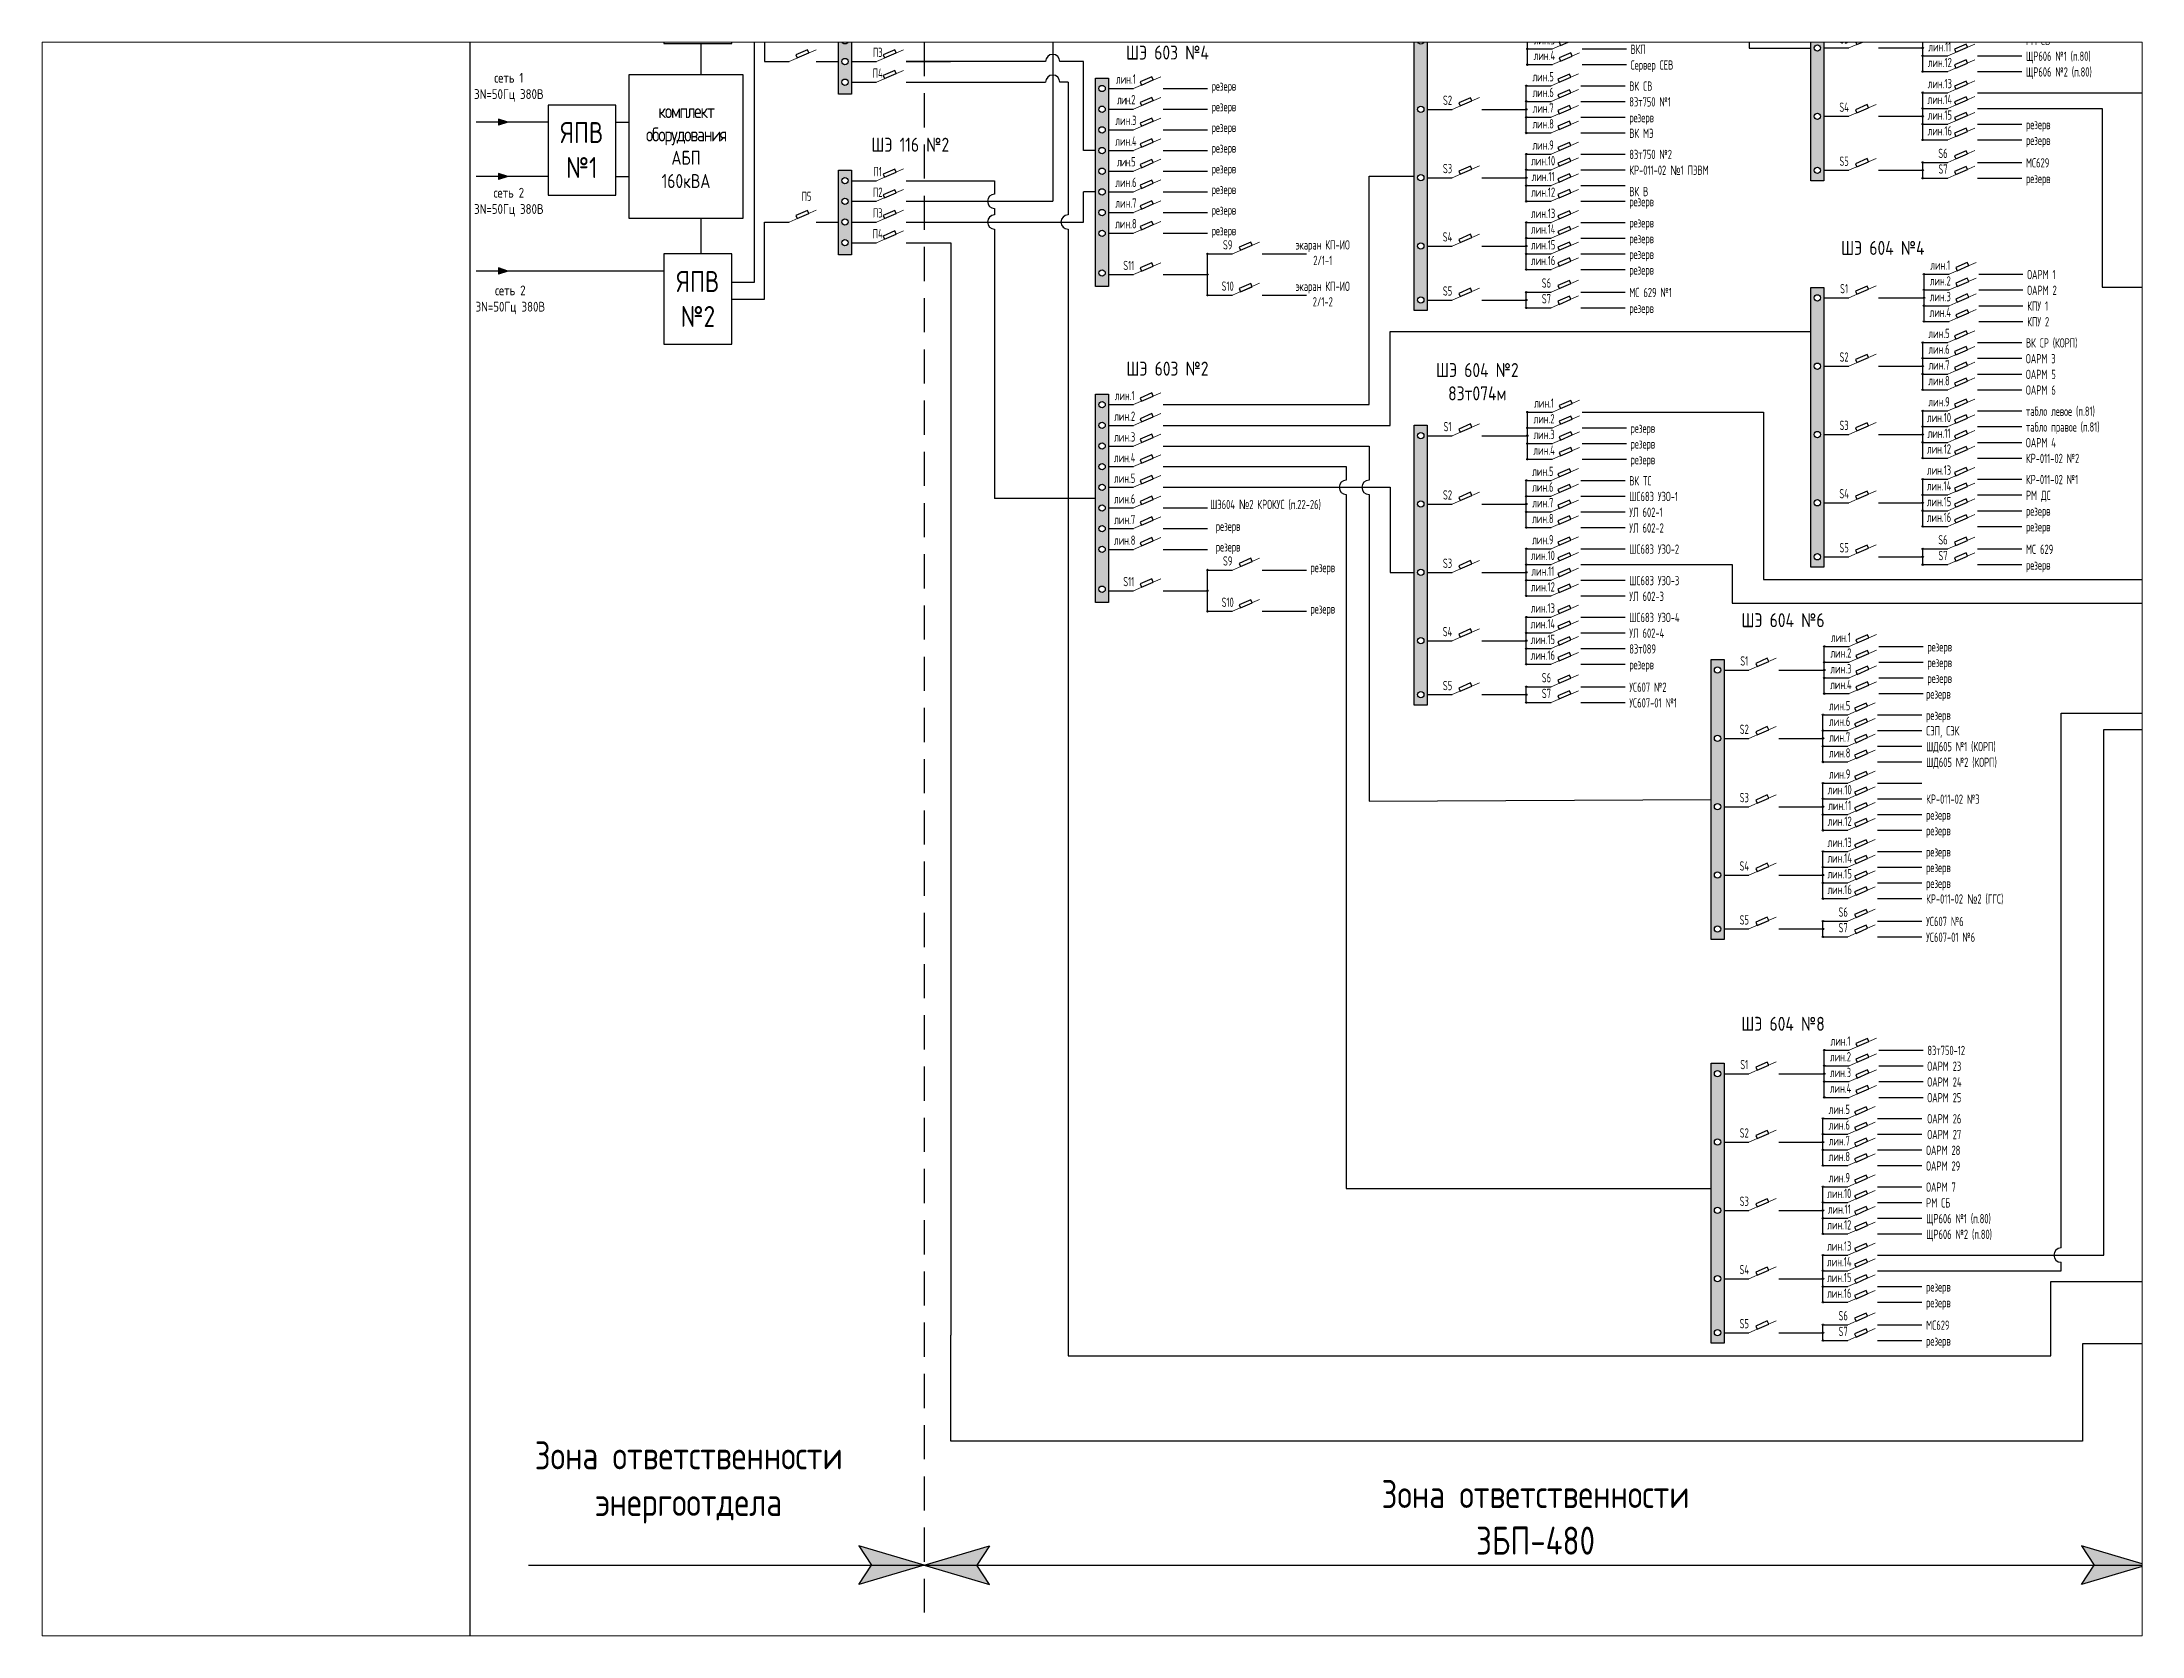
# Paper-space layout 'Layout2' of a CAD drawing. Header units: millimetres. Extents: x 26 to 231, y 20 to 176.
# The model-space entities are those that its viewports show. They can reach past a viewport. Long polylines and large blocks are cut down to what shows.
import ezdxf

# ---------------------------------------------------------------- set-up
doc = ezdxf.new("R2010")
doc.units = ezdxf.units.MM
doc.header["$LTSCALE"] = 0.1
doc.linetypes.add('DASHEDX2', pattern=[38.1, 25.4, -12.7])
doc.styles.add('стиль1', font='txt.shx', dxfattribs={"width": 0.75, "height": 1.2})

psp = doc.layouts.new('Layout2')

msp = doc.modelspace()

# ---------------------------------------------------------------- texts
at = {"char_height": 1.2, "style": 'стиль1'}
for s, insert, width, attachment_point in [('{\\fGOST|b0|i0|c204|p34;П2}', (530.36, 787.09), 14.6601, 5), ('{\\fGOST|b0|i0|c204|p34;S1}', (603.77, 787.07), 14.6601, 5), ('{\\fGOST|b0|i0|c204|p34;РМСО}', (627.35, 787.46), 14.6601, 1), ('{\\fGOST|b0|i0|c204|p34;лин.10}', (667.19, 787.18), 14.6601, 5), ('{\\fGOST|b0|i0|c204|p34;П5}', (521.18, 786.55), 14.6601, 5), ('{\\fGOST|b0|i0|c204|p34;П3}', (530.36, 784.43), 14.6601, 5), ('{\\fGOST|b0|i0|c204|p34;лин.4}', (616.25, 784.03), 14.6601, 5), ('{\\fGOST|b0|i0|c204|p34;лин.3}', (616.25, 786.05), 14.6601, 5), ('{\\fGOST|b0|i0|c204|p34;ВКП}', (627.35, 785.43), 14.6601, 1), ('{\\fGOST|b0|i0|c204|p34;S3}', (654.86, 786.17), 14.6601, 5), ('{\\fGOST|b0|i0|c204|p34;лин.11}', (667.19, 785.16), 14.6601, 5), ('{\\fGOST|b0|i0|c204|p34;РМ СБ}', (678.29, 786.57), 14.6601, 1), ('{\\fGOST|b0|i0|c204|p34;ЩР606 №1 (п.80)}', (678.29, 784.54), 14.6601, 1), ('{\\fGOST|b0|i0|c204|p34;П4}', (530.36, 781.76), 14.6601, 5), ('{\\fGOST|b0|i0|c204|p34;лин.5}', (616.09, 781.3), 14.6601, 5), ('{\\fGOST|b0|i0|c204|p34;Сервер СЕВ}', (627.35, 783.41), 14.6601, 1), ('{\\fGOST|b0|i0|c204|p34;лин.12}', (667.19, 783.13), 14.6601, 5), ('{\\fGOST|b0|i0|c204|p34;ЩР606 №2 (п.80)}', (678.29, 782.51), 14.6601, 1), ('{\\fGOST|b0|i0|c204|p34;резерв}', (574.96, 779.93), 14.6601, 5), ('{\\fGOST|b0|i0|c204|p34;лин.6}', (616.09, 779.28), 14.6601, 5), ('{\\fGOST|b0|i0|c204|p34;ВК СВ}', (627.19, 780.69), 14.6601, 1), ('{\\fGOST|b0|i0|c204|p34;лин.13}', (667.19, 780.41), 14.6601, 5), ('{\\fGOST|b0|i0|c204|p34;резерв}', (574.96, 777.27), 14.6601, 5), ('{\\fGOST|b0|i0|c204|p34;S2}', (603.77, 778.27), 14.6601, 5), ('{\\fGOST|b0|i0|c204|p34;лин.7}', (616.09, 777.25), 14.6601, 5), ('{\\fGOST|b0|i0|c204|p34;83т750 №1}', (627.19, 778.66), 14.6601, 1), ('{\\fGOST|b0|i0|c204|p34;резерв}', (627.19, 776.63), 14.6601, 1), ('{\\fGOST|b0|i0|c204|p34;S4}', (654.86, 777.37), 14.6601, 5), ('{\\fGOST|b0|i0|c204|p34;лин.14}', (667.19, 778.38), 14.6601, 5), ('{\\fGOST|b0|i0|c204|p34;лин.15}', (667.19, 776.36), 14.6601, 5), ('{\\fGOST|b0|i0|c204|p34;резерв}', (574.96, 774.61), 14.6601, 5), ('{\\fGOST|b0|i0|c204|p34;лин.8}', (616.09, 775.23), 14.6601, 5), ('{\\fGOST|b0|i0|c204|p34;ВК МЭ}', (627.19, 774.61), 14.6601, 1), ('{\\fGOST|b0|i0|c204|p34;лин.16}', (667.19, 774.33), 14.6601, 5), ('{\\fGOST|b0|i0|c204|p34;резерв}', (678.29, 775.74), 14.6601, 1), ('{\\fGOST|b0|i0|c204|p34;резерв}', (574.96, 771.95), 14.6601, 5), ('{\\fGOST|b0|i0|c204|p34;лин.10}', (616.09, 770.48), 14.6601, 5), ('{\\fGOST|b0|i0|c204|p34;лин.9}', (616.09, 772.5), 14.6601, 5), ('{\\fGOST|b0|i0|c204|p34;83т750 №2}', (627.19, 771.89), 14.6601, 1), ('{\\fGOST|b0|i0|c0|p34;S6}', (667.6, 771.43), 14.6601, 5), ('{\\fGOST|b0|i0|c204|p34;резерв}', (678.29, 773.71), 14.6601, 1), ('{\\fGOST|b0|i0|c204|p34;П1}', (530.36, 769.08), 14.6601, 5), ('{\\fGOST|b0|i0|c204|p34;резерв}', (574.96, 769.28), 14.6601, 5), ('{\\fGOST|b0|i0|c204|p34;S3}', (603.77, 769.47), 14.6601, 5), ('{\\fGOST|b0|i0|c204|p34;лин.11}', (616.09, 768.45), 14.6601, 5), ('{\\fGOST|b0|i0|c204|p34;КР-011-02 \\fArial|b0|i0|c204|p34;№\\fGOST|b0|i0|c204|p34;1 ПЭВМ}', (627.19, 769.86), 17.4481, 1), ('{\\fGOST|b0|i0|c204|p34;S5}', (654.86, 770.42), 14.6601, 5), ('{\\fGOST|b0|i0|c0|p34;S7}', (667.6, 769.41), 14.6601, 5), ('{\\fGOST|b0|i0|c204|p34;резерв}', (678.29, 768.79), 14.6601, 1), ('{\\fGOST|b0|i0|c204|p34;МС629}', (678.29, 770.81), 14.6601, 1), ('{\\fGOST|b0|i0|c204|p34;П5}', (521.18, 765.88), 14.6601, 5), ('{\\fGOST|b0|i0|c204|p34;П2}', (530.36, 766.42), 14.6601, 5), ('{\\fGOST|b0|i0|c204|p34;резерв}', (574.96, 766.62), 14.6601, 5), ('{\\fGOST|b0|i0|c204|p34;лин.12}', (616.09, 766.43), 14.6601, 5), ('{\\fGOST|b0|i0|c204|p34;ВК В}', (627.19, 767.11), 14.6601, 1), ('{\\fGOST|b0|i0|c204|p34;резерв}', (627.19, 765.81), 14.6601, 1), ('{\\fGOST|b0|i0|c204|p34;П3}', (530.36, 763.76), 14.6601, 5), ('{\\fGOST|b0|i0|c204|p34;резерв}', (574.96, 763.96), 14.6601, 5), ('{\\fGOST|b0|i0|c204|p34;лин.13}', (616.09, 763.71), 14.6601, 5), ('{\\fGOST|b0|i0|c204|p34;П4}', (530.36, 761.09), 14.6601, 5), ('{\\fGOST|b0|i0|c204|p34;резерв}', (574.96, 761.3), 14.6601, 5), ('{\\fGOST|b0|i0|c0|p34;S\\fGOST|b0|i0|c204|p34;9}', (575.45, 759.65), 14.6601, 5), ('{\\fGOST|b0|i0|c204|p34;экаран КП-ИО\\P2/1-1}', (587.7, 758.64), 14.6601, 5), ('{\\fGOST|b0|i0|c204|p34;S4}', (603.77, 760.67), 14.6601, 5), ('{\\fGOST|b0|i0|c204|p34;лин.14}', (616.09, 761.68), 14.6601, 5), ('{\\fGOST|b0|i0|c204|p34;лин.15}', (616.09, 759.65), 14.6601, 5), ('{\\fGOST|b0|i0|c204|p34;резерв}', (627.19, 763.09), 14.6601, 1), ('{\\fGOST|b0|i0|c204|p34;резерв}', (627.19, 761.06), 14.6601, 1), ('{\\fGOST|b0|i0|c0|p34;S\\fGOST|b0|i0|c204|p34;11}', (562.71, 756.99), 14.6601, 5), ('{\\fGOST|b0|i0|c204|p34;лин.16}', (616.09, 757.63), 14.6601, 5), ('{\\fGOST|b0|i0|c204|p34;резерв}', (627.19, 759.03), 14.6601, 1), ('{\\fGOST|b0|i0|c204|p34;лин.1}', (667.25, 757.04), 14.6601, 5), ('{\\fGOST|b0|i0|c0|p34;S\\fGOST|b0|i0|c204|p34;10}', (575.45, 754.33), 14.6601, 5), ('{\\fGOST|b0|i0|c204|p34;экаран КП-ИО\\P2/1-2}', (587.7, 753.31), 14.6601, 5), ('{\\fGOST|b0|i0|c0|p34;S6}', (616.51, 754.73), 14.6601, 5), ('{\\fGOST|b0|i0|c204|p34;резерв}', (627.19, 757.01), 14.6601, 1), ('{\\fGOST|b0|i0|c204|p34;лин.2}', (667.25, 755.01), 14.6601, 5), ('{\\fGOST|b0|i0|c204|p34;ОАРМ 1}', (678.45, 756.42), 14.6601, 1), ('{\\fGOST|b0|i0|c204|p34;S5}', (603.77, 753.71), 14.6601, 5), ('{\\fGOST|b0|i0|c0|p34;S7}', (616.51, 752.7), 14.6601, 5), ('{\\fGOST|b0|i0|c204|p34;МС 629 №1}', (627.19, 754.11), 14.6601, 1), ('{\\fGOST|b0|i0|c204|p34;S1}', (654.86, 754), 14.6601, 5), ('{\\fGOST|b0|i0|c204|p34;лин.3}', (667.25, 752.98), 14.6601, 5), ('{\\fGOST|b0|i0|c204|p34;ОАРМ 2}', (678.45, 754.39), 14.6601, 1), ('{\\fGOST|b0|i0|c204|p34;КПУ 1}', (678.45, 752.36), 14.6601, 1), ('{\\fGOST|b0|i0|c204|p34;резерв}', (627.19, 752.08), 14.6601, 1), ('{\\fGOST|b0|i0|c204|p34;лин.4}', (667.25, 750.96), 14.6601, 5), ('{\\fGOST|b0|i0|c204|p34;КПУ 2}', (678.45, 750.34), 14.6601, 1), ('{\\fGOST|b0|i0|c204|p34;лин.5}', (667.09, 748.24), 14.6601, 5), ('{\\fGOST|b0|i0|c204|p34;лин.6}', (667.09, 746.21), 14.6601, 5), ('{\\fGOST|b0|i0|c204|p34;ВК СР (КОРП)}', (678.29, 747.62), 14.6601, 1), ('{\\fGOST|b0|i0|c204|p34;S2}', (654.86, 745.2), 14.6601, 5), ('{\\fGOST|b0|i0|c204|p34;лин.7}', (667.09, 744.18), 14.6601, 5), ('{\\fGOST|b0|i0|c204|p34;ОАРМ 3}', (678.29, 745.59), 14.6601, 1), ('{\\fGOST|b0|i0|c204|p34;лин.8}', (667.09, 742.16), 14.6601, 5), ('{\\fGOST|b0|i0|c204|p34;ОАРМ 5}', (678.29, 743.56), 14.6601, 1), ('{\\fGOST|b0|i0|c204|p34;ОАРМ 6}', (678.29, 741.54), 14.6601, 1), ('{\\fGOST|b0|i0|c204|p34;лин.1}', (562.18, 740.24), 14.6601, 5), ('{\\fGOST|b0|i0|c204|p34;лин.1}', (616.21, 739.28), 14.6601, 5), ('{\\fGOST|b0|i0|c204|p34;лин.9}', (667.09, 739.44), 14.6601, 5), ('{\\fGOST|b0|i0|c204|p34;табло левое (п.81)}', (678.29, 738.82), 14.6601, 1), ('{\\fGOST|b0|i0|c204|p34;лин.2}', (562.18, 737.58), 14.6601, 5), ('{\\fGOST|b0|i0|c204|p34;S1}', (603.77, 736.24), 14.6601, 5), ('{\\fGOST|b0|i0|c204|p34;лин.2}', (616.21, 737.25), 14.6601, 5), ('{\\fGOST|b0|i0|c204|p34;резерв}', (627.35, 736.64), 14.6601, 1), ('{\\fGOST|b0|i0|c204|p34;S3}', (654.86, 736.4), 14.6601, 5), ('{\\fGOST|b0|i0|c204|p34;лин.10}', (667.09, 737.41), 14.6601, 5), ('{\\fGOST|b0|i0|c204|p34;лин.11}', (667.09, 735.38), 14.6601, 5), ('{\\fGOST|b0|i0|c204|p34;табло правое (п.81)}', (678.29, 736.79), 14.6601, 1), ('{\\fGOST|b0|i0|c204|p34;лин.3}', (562.18, 734.91), 14.6601, 5), ('{\\fGOST|b0|i0|c204|p34;лин.4}', (616.21, 733.2), 14.6601, 5), ('{\\fGOST|b0|i0|c204|p34;лин.3}', (616.21, 735.23), 14.6601, 5), ('{\\fGOST|b0|i0|c204|p34;резерв}', (627.35, 734.61), 14.6601, 1), ('{\\fGOST|b0|i0|c204|p34;лин.12}', (667.09, 733.36), 14.6601, 5), ('{\\fGOST|b0|i0|c204|p34;ОАРМ 4}', (678.29, 734.77), 14.6601, 1), ('{\\fGOST|b0|i0|c204|p34;лин.4}', (562.18, 732.25), 14.6601, 5), ('{\\fGOST|b0|i0|c204|p34;лин.5}', (616.05, 730.48), 14.6601, 5), ('{\\fGOST|b0|i0|c204|p34;резерв}', (627.35, 732.58), 14.6601, 1), ('{\\fGOST|b0|i0|c204|p34;лин.13}', (667.09, 730.64), 14.6601, 5), ('{\\fGOST|b0|i0|c204|p34;КР-011-02 №2}', (678.29, 732.74), 14.6601, 1), ('{\\fGOST|b0|i0|c204|p34;лин.5}', (562.18, 729.59), 14.6601, 5), ('{\\fGOST|b0|i0|c204|p34;S2}', (603.77, 727.44), 14.6601, 5), ('{\\fGOST|b0|i0|c204|p34;лин.6}', (616.05, 728.45), 14.6601, 5), ('{\\fGOST|b0|i0|c204|p34;ВК ТС}', (627.19, 729.86), 14.6601, 1), ('{\\fGOST|b0|i0|c204|p34;ШС683 УЗО-1}', (627.19, 727.84), 14.6601, 1), ('{\\fGOST|b0|i0|c204|p34;S4}', (654.86, 727.6), 14.6601, 5), ('{\\fGOST|b0|i0|c204|p34;лин.14}', (667.09, 728.61), 14.6601, 5), ('{\\fGOST|b0|i0|c204|p34;КР-011-02 №1}', (678.29, 730.02), 14.6601, 1), ('{\\fGOST|b0|i0|c204|p34;РМ ДС}', (678.29, 727.99), 14.6601, 1), ('{\\fGOST|b0|i0|c204|p34;лин.6}', (562.18, 726.93), 14.6601, 5), ('{\\fGOST|b0|i0|c204|p34;ШЭ604 \\fArial|b0|i0|c204|p34;№\\fGOST|b0|i0|c204|p34;2 КРОКУС (п.22-26)}', (573.19, 726.15), 19.7276, 4), ('{\\fGOST|b0|i0|c204|p34;лин.7}', (616.05, 726.43), 14.6601, 5), ('{\\fGOST|b0|i0|c204|p34;УЛ 602-1}', (627.19, 725.81), 14.6601, 1), ('{\\fGOST|b0|i0|c204|p34;лин.15}', (667.09, 726.58), 14.6601, 5), ('{\\fGOST|b0|i0|c204|p34;лин.16}', (667.09, 724.56), 14.6601, 5), ('{\\fGOST|b0|i0|c204|p34;резерв}', (678.29, 725.97), 14.6601, 1), ('{\\fGOST|b0|i0|c204|p34;лин.7}', (562.18, 724.27), 14.6601, 5), ('{\\fGOST|b0|i0|c204|p34;резерв}', (575.5, 723.25), 14.6601, 5), ('{\\fGOST|b0|i0|c204|p34;лин.8}', (616.05, 724.4), 14.6601, 5), ('{\\fGOST|b0|i0|c204|p34;УЛ 602-2}', (627.19, 723.78), 14.6601, 1), ('{\\fGOST|b0|i0|c204|p34;резерв}', (678.29, 723.94), 14.6601, 1), ('{\\fGOST|b0|i0|c204|p34;лин.8}', (562.18, 721.61), 14.6601, 5), ('{\\fGOST|b0|i0|c204|p34;резерв}', (575.5, 720.59), 14.6601, 5), ('{\\fGOST|b0|i0|c204|p34;лин.10}', (616.05, 719.65), 14.6601, 5), ('{\\fGOST|b0|i0|c204|p34;лин.9}', (616.05, 721.68), 14.6601, 5), ('{\\fGOST|b0|i0|c204|p34;ШС683 УЗО-2}', (627.19, 721.06), 14.6601, 1), ('{\\fGOST|b0|i0|c204|p34;S5}', (654.86, 720.64), 14.6601, 5), ('{\\fGOST|b0|i0|c0|p34;S6}', (667.6, 721.66), 14.6601, 5), ('{\\fGOST|b0|i0|c0|p34;S7}', (667.6, 719.63), 14.6601, 5), ('{\\fGOST|b0|i0|c204|p34;МС 629}', (678.29, 721.04), 14.6601, 1), ('{\\fGOST|b0|i0|c0|p34;S\\fGOST|b0|i0|c204|p34;9}', (575.45, 718.94), 14.6601, 5), ('{\\fGOST|b0|i0|c204|p34;резерв}', (587.7, 717.93), 14.6601, 5), ('{\\fGOST|b0|i0|c204|p34;S3}', (603.77, 718.64), 14.6601, 5), ('{\\fGOST|b0|i0|c204|p34;лин.11}', (616.05, 717.63), 14.6601, 5), ('{\\fGOST|b0|i0|c204|p34;ШС683 УЗО-3}', (627.19, 717.01), 14.6601, 1), ('{\\fGOST|b0|i0|c204|p34;резерв}', (678.29, 719.01), 14.6601, 1), ('{\\fGOST|b0|i0|c0|p34;S\\fGOST|b0|i0|c204|p34;11}', (562.71, 716.28), 14.6601, 5), ('{\\fGOST|b0|i0|c204|p34;лин.12}', (616.05, 715.6), 14.6601, 5), ('{\\fGOST|b0|i0|c204|p34;УЛ 602-3}', (627.19, 714.98), 14.6601, 1), ('{\\fGOST|b0|i0|c0|p34;S\\fGOST|b0|i0|c204|p34;10}', (575.45, 713.62), 14.6601, 5), ('{\\fGOST|b0|i0|c204|p34;резерв}', (587.7, 712.6), 14.6601, 5), ('{\\fGOST|b0|i0|c204|p34;лин.13}', (616.05, 712.88), 14.6601, 5), ('{\\fGOST|b0|i0|c204|p34;ШС683 УЗО-4}', (627.19, 712.26), 14.6601, 1), ('{\\fGOST|b0|i0|c204|p34;S4}', (603.77, 709.84), 14.6601, 5), ('{\\fGOST|b0|i0|c204|p34;лин.14}', (616.05, 710.85), 14.6601, 5), ('{\\fGOST|b0|i0|c204|p34;лин.15}', (616.05, 708.83), 14.6601, 5), ('{\\fGOST|b0|i0|c204|p34;УЛ 602-4}', (627.19, 710.24), 14.6601, 1), ('{\\fGOST|b0|i0|c204|p34;лин.1}', (654.45, 709.1), 14.6601, 5), ('{\\fGOST|b0|i0|c204|p34;лин.16}', (616.05, 706.8), 14.6601, 5), ('{\\fGOST|b0|i0|c204|p34;83т089}', (627.19, 708.21), 14.6601, 1), ('{\\fGOST|b0|i0|c204|p34;S1}', (642, 706.06), 14.6601, 5), ('{\\fGOST|b0|i0|c204|p34;лин.2}', (654.45, 707.08), 14.6601, 5), ('{\\fGOST|b0|i0|c204|p34;резерв}', (665.59, 708.48), 14.6601, 1), ('{\\fGOST|b0|i0|c204|p34;резерв}', (665.59, 706.46), 14.6601, 1), ('{\\fGOST|b0|i0|c204|p34;S5}', (603.77, 702.89), 14.6601, 5), ('{\\fGOST|b0|i0|c0|p34;S6}', (616.51, 703.9), 14.6601, 5), ('{\\fGOST|b0|i0|c204|p34;резерв}', (627.19, 706.18), 14.6601, 1), ('{\\fGOST|b0|i0|c204|p34;лин.4}', (654.45, 703.02), 14.6601, 5), ('{\\fGOST|b0|i0|c204|p34;лин.3}', (654.45, 705.05), 14.6601, 5), ('{\\fGOST|b0|i0|c204|p34;резерв}', (665.59, 704.43), 14.6601, 1), ('{\\fGOST|b0|i0|c0|p34;S7}', (616.51, 701.88), 14.6601, 5), ('{\\fGOST|b0|i0|c204|p34;УС607 №2}', (627.19, 703.28), 14.6601, 1), ('{\\fGOST|b0|i0|c204|p34;УС607-01 №1}', (627.19, 701.26), 14.6601, 1), ('{\\fGOST|b0|i0|c204|p34;лин.5}', (654.29, 700.3), 14.6601, 5), ('{\\fGOST|b0|i0|c204|p34;резерв}', (665.43, 702.41), 14.6601, 1), ('{\\fGOST|b0|i0|c204|p34;лин.6}', (654.29, 698.28), 14.6601, 5), ('{\\fGOST|b0|i0|c204|p34;резерв}', (665.43, 699.68), 14.6601, 1), ('{\\fGOST|b0|i0|c204|p34;S2}', (642, 697.26), 14.6601, 5), ('{\\fGOST|b0|i0|c204|p34;лин.7}', (654.29, 696.25), 14.6601, 5), ('{\\fGOST|b0|i0|c204|p34;СЭП, СЭК}', (665.43, 697.66), 14.6601, 1), ('{\\fGOST|b0|i0|c204|p34;ШД605 №1 (КОРП)}', (665.43, 695.63), 14.6601, 1), ('{\\fGOST|b0|i0|c204|p34;лин.8}', (654.29, 694.22), 14.6601, 5), ('{\\fGOST|b0|i0|c204|p34;ШД605 №2 (КОРП)}', (665.43, 693.61), 14.6601, 1), ('{\\fGOST|b0|i0|c204|p34;лин.10}', (654.29, 689.48), 14.6601, 5), ('{\\fGOST|b0|i0|c204|p34;лин.9}', (654.29, 691.5), 14.6601, 5), ('{\\fGOST|b0|i0|c204|p34;S3}', (642, 688.46), 14.6601, 5), ('{\\fGOST|b0|i0|c204|p34;лин.11}', (654.29, 687.45), 14.6601, 5), ('{\\fGOST|b0|i0|c204|p34;КР-011-02 №3}', (665.43, 688.86), 14.6601, 1), ('{\\fGOST|b0|i0|c204|p34;лин.12}', (654.29, 685.42), 14.6601, 5), ('{\\fGOST|b0|i0|c204|p34;резерв}', (665.43, 686.83), 14.6601, 1), ('{\\fGOST|b0|i0|c204|p34;резерв}', (665.43, 684.81), 14.6601, 1), ('{\\fGOST|b0|i0|c204|p34;лин.13}', (654.29, 682.7), 14.6601, 5), ('{\\fGOST|b0|i0|c204|p34;резерв}', (665.43, 682.08), 14.6601, 1), ('{\\fGOST|b0|i0|c204|p34;S4}', (642, 679.66), 14.6601, 5), ('{\\fGOST|b0|i0|c204|p34;лин.14}', (654.29, 680.68), 14.6601, 5), ('{\\fGOST|b0|i0|c204|p34;лин.15}', (654.29, 678.65), 14.6601, 5), ('{\\fGOST|b0|i0|c204|p34;резерв}', (665.43, 680.06), 14.6601, 1), ('{\\fGOST|b0|i0|c204|p34;лин.16}', (654.29, 676.63), 14.6601, 5), ('{\\fGOST|b0|i0|c204|p34;резерв}', (665.43, 678.03), 14.6601, 1), ('{\\fGOST|b0|i0|c0|p34;S6}', (654.74, 673.72), 14.6601, 5), ('{\\fGOST|b0|i0|c204|p34;КР-011-02 \\fArial|b0|i0|c204|p34;№\\fGOST|b0|i0|c204|p34;2 (ГГС)}', (665.43, 676.01), 19.2983, 1), ('{\\fGOST|b0|i0|c204|p34;S5}', (642, 672.71), 14.6601, 5), ('{\\fGOST|b0|i0|c0|p34;S7}', (654.74, 671.7), 14.6601, 5), ('{\\fGOST|b0|i0|c204|p34;УС607 №6}', (665.43, 673.11), 14.6601, 1), ('{\\fGOST|b0|i0|c204|p34;УС607-01 №6}', (665.43, 671.08), 14.6601, 1), ('{\\fGOST|b0|i0|c204|p34;лин.1}', (654.4, 657.12), 14.6601, 5), ('{\\fGOST|b0|i0|c204|p34;лин.2}', (654.4, 655.09), 14.6601, 5), ('{\\fGOST|b0|i0|c204|p34;83т750-12}', (665.59, 656.5), 14.6601, 1), ('{\\fGOST|b0|i0|c204|p34;S1}', (642, 654.08), 14.6601, 5), ('{\\fGOST|b0|i0|c204|p34;лин.3}', (654.4, 653.06), 14.6601, 5), ('{\\fGOST|b0|i0|c204|p34;ОАРМ 23}', (665.59, 654.47), 14.6601, 1), ('{\\fGOST|b0|i0|c204|p34;ОАРМ 24}', (665.59, 652.44), 14.6601, 1), ('{\\fGOST|b0|i0|c204|p34;лин.4}', (654.4, 651.04), 14.6601, 5), ('{\\fGOST|b0|i0|c204|p34;ОАРМ 25}', (665.59, 650.42), 14.6601, 1), ('{\\fGOST|b0|i0|c204|p34;лин.5}', (654.24, 648.32), 14.6601, 5), ('{\\fGOST|b0|i0|c204|p34;лин.6}', (654.24, 646.29), 14.6601, 5), ('{\\fGOST|b0|i0|c204|p34;ОАРМ 26}', (665.59, 647.7), 14.6601, 1), ('{\\fGOST|b0|i0|c204|p34;S2}', (642, 645.28), 14.6601, 5), ('{\\fGOST|b0|i0|c204|p34;лин.7}', (654.24, 644.26), 14.6601, 5), ('{\\fGOST|b0|i0|c204|p34;ОАРМ 27}', (665.59, 645.67), 14.6601, 1), ('{\\fGOST|b0|i0|c204|p34;лин.8}', (654.24, 642.24), 14.6601, 5), ('{\\fGOST|b0|i0|c204|p34;ОАРМ 28}', (665.43, 643.64), 14.6601, 1), ('{\\fGOST|b0|i0|c204|p34;ОАРМ 29}', (665.43, 641.62), 14.6601, 1), ('{\\fGOST|b0|i0|c204|p34;лин.9}', (654.24, 639.52), 14.6601, 5), ('{\\fGOST|b0|i0|c204|p34;ОАРМ 7}', (665.43, 638.9), 14.6601, 1), ('{\\fGOST|b0|i0|c204|p34;S3}', (642, 636.48), 14.6601, 5), ('{\\fGOST|b0|i0|c204|p34;лин.10}', (654.24, 637.49), 14.6601, 5), ('{\\fGOST|b0|i0|c204|p34;лин.11}', (654.24, 635.46), 14.6601, 5), ('{\\fGOST|b0|i0|c204|p34;РМ СБ}', (665.43, 636.87), 14.6601, 1), ('{\\fGOST|b0|i0|c204|p34;лин.12}', (654.24, 633.44), 14.6601, 5), ('{\\fGOST|b0|i0|c204|p34;ЩР606 №1 (п.80)}', (665.43, 634.84), 14.6601, 1), ('{\\fGOST|b0|i0|c204|p34;лин.13}', (654.24, 630.72), 14.6601, 5), ('{\\fGOST|b0|i0|c204|p34;ЩР606 №2 (п.80)}', (665.43, 632.82), 14.6601, 1), ('{\\fGOST|b0|i0|c204|p34;S4}', (642, 627.68), 14.6601, 5), ('{\\fGOST|b0|i0|c204|p34;лин.14}', (654.24, 628.69), 14.6601, 5), ('{\\fGOST|b0|i0|c204|p34;лин.15}', (654.24, 626.66), 14.6601, 5), ('{\\fGOST|b0|i0|c204|p34;лин.16}', (654.24, 624.64), 14.6601, 5), ('{\\fGOST|b0|i0|c204|p34;резерв}', (665.43, 626.05), 14.6601, 1), ('{\\fGOST|b0|i0|c0|p34;S6}', (654.74, 621.74), 14.6601, 5), ('{\\fGOST|b0|i0|c204|p34;резерв}', (665.43, 624.02), 14.6601, 1), ('{\\fGOST|b0|i0|c204|p34;S5}', (642, 620.72), 14.6601, 5), ('{\\fGOST|b0|i0|c0|p34;S7}', (654.74, 619.71), 14.6601, 5), ('{\\fGOST|b0|i0|c204|p34;МС629}', (665.43, 621.12), 14.6601, 1), ('{\\fGOST|b0|i0|c204|p34;резерв}', (665.43, 619.09), 14.6601, 1)]:
    msp.add_mtext(s, dxfattribs=dict(at, insert=insert, width=width, attachment_point=attachment_point))
at = {"attachment_point": 5}
for s, insert, char_height, width in [('{\\fGOST|b0|i0|c204|p34;ШЭ 603 №4}', (567.69, 784.41), 1.8, 17.4336), ('{\\fGOST|b0|i0|c204|p34;сеть 1\\P3N=50Гц 380В}', (482.84, 779.94), 1.26, 14.056), ('{\\fGOST|b0|i0|c204|p34;\\T0.75;комплект оборудования \\T1;АБП 160кВА}', (505.67, 772.36), 1.8, 8.7353), ('{\\fGOST|b0|i0|c204|p34;ЯПВ №1}', (492.25, 771.85), 2.7, 8.7353), ('{\\fGOST|b0|i0|c204|p34;ШЭ 116 №2}', (534.56, 772.54), 1.8, 17.4336), ('{\\fGOST|b0|i0|c204|p34;сеть 2\\P3N=50Гц 380В}', (482.84, 765.14), 1.26, 14.056), ('{\\fGOST|b0|i0|c204|p34;ШЭ 604 №4}', (659.85, 759.25), 1.8, 17.4336), ('{\\fGOST|b0|i0|c204|p34;ЯПВ №2}', (507.2, 752.67), 2.7, 8.7353), ('{\\fGOST|b0|i0|c204|p34;сеть 2\\P3N=50Гц 380В}', (483.03, 752.56), 1.26, 14.056), ('{\\fGOST|b0|i0|c204|p34;ШЭ 603 №2}', (567.69, 743.7), 1.8, 17.4336), ('{\\fGOST|b0|i0|c204|p34;ШЭ 604 №2\\P83т074м}', (607.61, 742.02), 1.8, 17.4336), ('{\\fGOST|b0|i0|c204|p34;ШЭ 604 №6}', (646.99, 711.31), 1.8, 17.4336), ('{\\fGOST|b0|i0|c204|p34;ШЭ 604 №8}', (646.99, 659.33), 1.8, 17.4336), ('{\\fGOST|b0|i0|c204|p34;Зона ответственности\\Pэнергоотдела}', (506.02, 600.26), 3.6, 65.5345), ('{\\fGOST|b0|i0|c204|p34;Зона ответственности\\P3БП-480}', (615.11, 595.77), 3.6, 157.5065)]:
    msp.add_mtext(s, dxfattribs=dict(at, insert=insert, char_height=char_height, width=width))
at = {"char_height": 1.2, "width": 10, "attachment_point": 5, "line_spacing_factor": 0.545455, "style": 'стиль1'}
for s, insert in [('{\\fGOST|b0|i0|c204|p34;лин.1}', (562.34, 781)), ('{\\fGOST|b0|i0|c204|p34;\\T0.75;лин.2}', (562.34, 778.34)), ('{\\fGOST|b0|i0|c204|p34;лин.3}', (562.34, 775.68)), ('{\\fGOST|b0|i0|c204|p34;лин.4}', (562.34, 773.01)), ('{\\fGOST|b0|i0|c204|p34;\\T0.75;лин.5}', (562.34, 770.35)), ('{\\fGOST|b0|i0|c204|p34;лин.6}', (562.34, 767.69)), ('{\\fGOST|b0|i0|c204|p34;лин.8}', (562.34, 762.37)), ('{\\fGOST|b0|i0|c204|p34;лин.7}', (562.34, 765.03))]:
    msp.add_mtext(s, dxfattribs=dict(at, insert=insert))

# ---------------------------------------------------------------- hatches: boundary and pattern name
h = msp.add_hatch(color=256)
h.paths.add_polyline_path([(650.59, 767.91), (652.26, 767.91), (652.26, 803.94), (650.59, 803.94)])
h.paths.add_polyline_path([(651.02, 785, -1), (651.83, 785, -1)], flags=16)
h.paths.add_polyline_path([(651.83, 776.2, -1), (651.02, 776.2, -1)], flags=16)
h.paths.add_polyline_path([(651.02, 793.8, -1), (651.83, 793.8, -1)], flags=16)
h.paths.add_polyline_path([(651.83, 769.25, -1), (651.02, 769.25, -1)], flags=16)
h.paths.add_polyline_path([(651.02, 802.6, -1), (651.83, 802.6, -1)], flags=16)
h = msp.add_hatch(color=256)
h.paths.add_polyline_path([(526.98, 789.92), (525.3, 789.92), (525.3, 779.05), (526.98, 779.05)])
h.paths.add_polyline_path([(525.73, 788.58, -1), (526.55, 788.58, -1)], flags=16)
h.paths.add_polyline_path([(526.55, 785.92, -1), (525.73, 785.92, -1)], flags=16)
h.paths.add_polyline_path([(526.55, 783.25, -1), (525.73, 783.25, -1)], flags=16)
h.paths.add_polyline_path([(526.55, 780.59, -1), (525.73, 780.59, -1)], flags=16)
h = msp.add_hatch(color=256)
h.paths.add_polyline_path([(599.49, 751.2), (601.17, 751.2), (601.17, 787.23), (599.49, 787.23)])
h.paths.add_polyline_path([(599.92, 768.29, -1), (600.74, 768.29, -1)], flags=16)
h.paths.add_polyline_path([(600.74, 759.49, -1), (599.92, 759.49, -1)], flags=16)
h.paths.add_polyline_path([(599.92, 777.09, -1), (600.74, 777.09, -1)], flags=16)
h.paths.add_polyline_path([(600.74, 752.54, -1), (599.92, 752.54, -1)], flags=16)
h.paths.add_polyline_path([(599.92, 785.89, -1), (600.74, 785.89, -1)], flags=16)
h = msp.add_hatch(color=256)
h.paths.add_polyline_path([(614.16, 786.91), (614.07, 786.91), (614.07, 786.82, 0.414214)], flags=17)
h.paths.add_polyline_path([(613.98, 786.91, 0.414214), (614.07, 786.82), (614.07, 786.91), (614.16, 786.91, 1)])
h = msp.add_hatch(color=256)
h.paths.add_polyline_path([(614.16, 785.89), (614.07, 785.89), (614.07, 785.8, 0.414214)], flags=17)
h.paths.add_polyline_path([(613.98, 785.89, 0.414214), (614.07, 785.8), (614.07, 785.89), (614.16, 785.89, 1)])
h = msp.add_hatch(color=256)
h.paths.add_polyline_path([(614.16, 784.88), (614.07, 784.88), (614.07, 784.79, 0.414214)], flags=17)
h.paths.add_polyline_path([(613.98, 784.88, 0.414214), (614.07, 784.79), (614.07, 784.88), (614.16, 784.88, 1)])
h = msp.add_hatch(color=256)
h.paths.add_polyline_path([(665.09, 786.01), (665, 786.01), (665, 785.92, 0.414214)], flags=17)
h.paths.add_polyline_path([(664.91, 786.01, 0.414214), (665, 785.92), (665, 786.01), (665.09, 786.01, 1)])
h = msp.add_hatch(color=256)
h.paths.add_polyline_path([(665.09, 785), (665, 785), (665, 784.91, 0.414214)], flags=17)
h.paths.add_polyline_path([(664.91, 785, 0.414214), (665, 784.91), (665, 785), (665.09, 785, 1)])
h = msp.add_hatch(color=256)
h.paths.add_polyline_path([(614.16, 782.85), (614.07, 782.85), (614.07, 782.76, 0.414214)], flags=17)
h.paths.add_polyline_path([(613.98, 782.85, 0.414214), (614.07, 782.76), (614.07, 782.85), (614.16, 782.85, 1)])
h = msp.add_hatch(color=256)
h.paths.add_polyline_path([(665.09, 783.99), (665, 783.99), (665, 783.9, 0.414214)], flags=17)
h.paths.add_polyline_path([(664.91, 783.99, 0.414214), (665, 783.9), (665, 783.99), (665.09, 783.99, 1)])
h = msp.add_hatch(color=256)
h.paths.add_polyline_path([(665.09, 781.96), (665, 781.96), (665, 781.87, 0.414214)], flags=17)
h.paths.add_polyline_path([(664.91, 781.96, 0.414214), (665, 781.87), (665, 781.96), (665.09, 781.96, 1)])
h = msp.add_hatch(color=256)
h.paths.add_polyline_path([(558.43, 754.3), (560.1, 754.3), (560.1, 781.12), (558.43, 781.12)])
h.paths.add_polyline_path([(558.86, 763.81, -1), (559.67, 763.81, -1)], flags=16)
h.paths.add_polyline_path([(558.86, 766.47, -1), (559.67, 766.47, -1)], flags=16)
h.paths.add_polyline_path([(559.67, 761.14, -1), (558.86, 761.14, -1)], flags=16)
h.paths.add_polyline_path([(558.86, 769.13, -1), (559.67, 769.13, -1)], flags=16)
h.paths.add_polyline_path([(558.86, 771.79, -1), (559.67, 771.79, -1)], flags=16)
h.paths.add_polyline_path([(559.67, 756.01, -1), (558.86, 756.01, -1)], flags=16)
h.paths.add_polyline_path([(558.86, 774.45, -1), (559.67, 774.45, -1)], flags=16)
h.paths.add_polyline_path([(558.86, 777.11, -1), (559.67, 777.11, -1)], flags=16)
h.paths.add_polyline_path([(558.86, 779.78, -1), (559.67, 779.78, -1)], flags=16)
h = msp.add_hatch(color=256)
h.paths.add_polyline_path([(614, 780.13), (613.91, 780.13), (613.91, 780.04, 0.414214)], flags=17)
h.paths.add_polyline_path([(613.82, 780.13, 0.414214), (613.91, 780.04), (613.91, 780.13), (614, 780.13, 1)])
h = msp.add_hatch(color=256)
h.paths.add_polyline_path([(665.09, 779.24), (665, 779.24), (665, 779.15, 0.414214)], flags=17)
h.paths.add_polyline_path([(664.91, 779.24, 0.414214), (665, 779.15), (665, 779.24), (665.09, 779.24, 1)])
h = msp.add_hatch(color=256)
h.paths.add_polyline_path([(614, 778.11), (613.91, 778.11), (613.91, 778.02, 0.414214)], flags=17)
h.paths.add_polyline_path([(613.82, 778.11, 0.414214), (613.91, 778.02), (613.91, 778.11), (614, 778.11, 1)])
h = msp.add_hatch(color=256)
h.paths.add_polyline_path([(614, 777.09), (613.91, 777.09), (613.91, 777, 0.414214)], flags=17)
h.paths.add_polyline_path([(613.82, 777.09, 0.414214), (613.91, 777), (613.91, 777.09), (614, 777.09, 1)])
h = msp.add_hatch(color=256)
h.paths.add_polyline_path([(665.09, 777.21), (665, 777.21), (665, 777.12, 0.414214)], flags=17)
h.paths.add_polyline_path([(664.91, 777.21, 0.414214), (665, 777.12), (665, 777.21), (665.09, 777.21, 1)])
h = msp.add_hatch(color=256)
h.paths.add_polyline_path([(481.53, 775.85), (481.53, 775.45), (482.7, 775.45)])
h.paths.add_polyline_path([(482.7, 775.45), (481.53, 775.45), (481.53, 775.05)])
h = msp.add_hatch(color=256)
h.paths.add_polyline_path([(614, 776.08), (613.91, 776.08), (613.91, 775.99, 0.414214)], flags=17)
h.paths.add_polyline_path([(613.82, 776.08, 0.414214), (613.91, 775.99), (613.91, 776.08), (614, 776.08, 1)])
h = msp.add_hatch(color=256)
h.paths.add_polyline_path([(614, 774.05), (613.91, 774.05), (613.91, 773.96, 0.414214)], flags=17)
h.paths.add_polyline_path([(613.82, 774.05, 0.414214), (613.91, 773.96), (613.91, 774.05), (614, 774.05, 1)])
h = msp.add_hatch(color=256)
h.paths.add_polyline_path([(665.09, 776.2), (665, 776.2), (665, 776.11, 0.414214)], flags=17)
h.paths.add_polyline_path([(664.91, 776.2, 0.414214), (665, 776.11), (665, 776.2), (665.09, 776.2, 1)])
h = msp.add_hatch(color=256)
h.paths.add_polyline_path([(665.09, 775.19), (665, 775.19), (665, 775.1, 0.414214)], flags=17)
h.paths.add_polyline_path([(664.91, 775.19, 0.414214), (665, 775.1), (665, 775.19), (665.09, 775.19, 1)])
h = msp.add_hatch(color=256)
h.paths.add_polyline_path([(614, 771.33), (613.91, 771.33), (613.91, 771.24, 0.414214)], flags=17)
h.paths.add_polyline_path([(613.82, 771.33, 0.414214), (613.91, 771.24), (613.91, 771.33), (614, 771.33, 1)])
h = msp.add_hatch(color=256)
h.paths.add_polyline_path([(665.09, 773.16), (665, 773.16), (665, 773.07, 0.414214)], flags=17)
h.paths.add_polyline_path([(664.91, 773.16, 0.414214), (665, 773.07), (665, 773.16), (665.09, 773.16, 1)])
h = msp.add_hatch(color=256)
h.paths.add_polyline_path([(481.53, 768.85), (481.53, 768.46), (482.7, 768.46)])
h.paths.add_polyline_path([(482.7, 768.46), (481.53, 768.46), (481.53, 768.06)])
h = msp.add_hatch(color=256)
h.paths.add_polyline_path([(525.3, 758.38), (526.98, 758.38), (526.98, 769.25), (525.3, 769.25)])
h.paths.add_polyline_path([(526.55, 767.91, -1), (525.73, 767.91, -1)], flags=16)
h.paths.add_polyline_path([(526.55, 765.25, -1), (525.73, 765.25, -1)], flags=16)
h.paths.add_polyline_path([(526.55, 762.58, -1), (525.73, 762.58, -1)], flags=16)
h.paths.add_polyline_path([(526.55, 759.92, -1), (525.73, 759.92, -1)], flags=16)
h = msp.add_hatch(color=256)
h.paths.add_polyline_path([(614, 769.31), (613.91, 769.31), (613.91, 769.22, 0.414214)], flags=17)
h.paths.add_polyline_path([(613.82, 769.31, 0.414214), (613.91, 769.22), (613.91, 769.31), (614, 769.31, 1)])
h = msp.add_hatch(color=256)
h.paths.add_polyline_path([(614, 768.29), (613.91, 768.29), (613.91, 768.2, 0.414214)], flags=17)
h.paths.add_polyline_path([(613.82, 768.29, 0.414214), (613.91, 768.2), (613.91, 768.29), (614, 768.29, 1)])
h = msp.add_hatch(color=256)
h.paths.add_polyline_path([(665.09, 770.26), (665, 770.26), (665, 770.17, 0.414214)], flags=17)
h.paths.add_polyline_path([(664.91, 770.26, 0.414214), (665, 770.17), (665, 770.26), (665.09, 770.26, 1)])
h = msp.add_hatch(color=256)
h.paths.add_polyline_path([(665.09, 769.25), (665, 769.25), (665, 769.16, 0.414214)], flags=17)
h.paths.add_polyline_path([(664.91, 769.25, 0.414214), (665, 769.16), (665, 769.25), (665.09, 769.25, 1)])
h = msp.add_hatch(color=256)
h.paths.add_polyline_path([(614, 767.28), (613.91, 767.28), (613.91, 767.19, 0.414214)], flags=17)
h.paths.add_polyline_path([(613.82, 767.28, 0.414214), (613.91, 767.19), (613.91, 767.28), (614, 767.28, 1)])
h = msp.add_hatch(color=256)
h.paths.add_polyline_path([(665.09, 768.23), (665, 768.23), (665, 768.14, 0.414214)], flags=17)
h.paths.add_polyline_path([(664.91, 768.23, 0.414214), (665, 768.14), (665, 768.23), (665.09, 768.23, 1)])
h = msp.add_hatch(color=256)
h.paths.add_polyline_path([(614, 765.25), (613.91, 765.25), (613.91, 765.16, 0.414214)], flags=17)
h.paths.add_polyline_path([(613.82, 765.25, 0.414214), (613.91, 765.16), (613.91, 765.25), (614, 765.25, 1)])
h = msp.add_hatch(color=256)
h.paths.add_polyline_path([(614, 762.53), (613.91, 762.53), (613.91, 762.44, 0.414214)], flags=17)
h.paths.add_polyline_path([(613.82, 762.53, 0.414214), (613.91, 762.44), (613.91, 762.53), (614, 762.53, 1)])
h = msp.add_hatch(color=256)
h.paths.add_polyline_path([(614, 760.51), (613.91, 760.51), (613.91, 760.42, 0.414214)], flags=17)
h.paths.add_polyline_path([(613.82, 760.51, 0.414214), (613.91, 760.42), (613.91, 760.51), (614, 760.51, 1)])
h = msp.add_hatch(color=256)
h.paths.add_polyline_path([(572.94, 758.48), (572.85, 758.48), (572.85, 758.39, 0.414214)], flags=17)
h.paths.add_polyline_path([(572.76, 758.48, 0.414214), (572.85, 758.39), (572.85, 758.48), (572.94, 758.48, 1)])
h = msp.add_hatch(color=256)
h.paths.add_polyline_path([(614, 759.49), (613.91, 759.49), (613.91, 759.4, 0.414214)], flags=17)
h.paths.add_polyline_path([(613.82, 759.49, 0.414214), (613.91, 759.4), (613.91, 759.49), (614, 759.49, 1)])
h = msp.add_hatch(color=256)
h.paths.add_polyline_path([(614, 758.48), (613.91, 758.48), (613.91, 758.39, 0.414214)], flags=17)
h.paths.add_polyline_path([(613.82, 758.48, 0.414214), (613.91, 758.39), (613.91, 758.48), (614, 758.48, 1)])
h = msp.add_hatch(color=256)
h.paths.add_polyline_path([(481.53, 756.67), (481.53, 756.27), (482.7, 756.27)])
h.paths.add_polyline_path([(482.7, 756.27), (481.53, 756.27), (481.53, 755.88)])
h = msp.add_hatch(color=256)
h.paths.add_polyline_path([(572.94, 755.82), (572.85, 755.82), (572.85, 755.73, 0.414214)], flags=17)
h.paths.add_polyline_path([(572.76, 755.82, 0.414214), (572.85, 755.73), (572.85, 755.82), (572.94, 755.82, 1)])
h = msp.add_hatch(color=256)
h.paths.add_polyline_path([(614, 756.46), (613.91, 756.46), (613.91, 756.36, 0.414214)], flags=17)
h.paths.add_polyline_path([(613.82, 756.46, 0.414214), (613.91, 756.36), (613.91, 756.46), (614, 756.46, 1)])
h = msp.add_hatch(color=256)
h.paths.add_polyline_path([(665.25, 755.86), (665.16, 755.86), (665.16, 755.77, 0.414214)], flags=17)
h.paths.add_polyline_path([(665.07, 755.86, 0.414214), (665.16, 755.77), (665.16, 755.86), (665.25, 755.86, 1)])
h = msp.add_hatch(color=256)
h.paths.add_polyline_path([(572.94, 753.16), (572.85, 753.16), (572.85, 753.07, 0.414214)], flags=17)
h.paths.add_polyline_path([(572.76, 753.16, 0.414214), (572.85, 753.07), (572.85, 753.16), (572.94, 753.16, 1)])
h = msp.add_hatch(color=256)
h.paths.add_polyline_path([(614, 753.55), (613.91, 753.55), (613.91, 753.46, 0.414214)], flags=17)
h.paths.add_polyline_path([(613.82, 753.55, 0.414214), (613.91, 753.46), (613.91, 753.55), (614, 753.55, 1)])
h = msp.add_hatch(color=256)
h.paths.add_polyline_path([(614, 752.54), (613.91, 752.54), (613.91, 752.45, 0.414214)], flags=17)
h.paths.add_polyline_path([(613.82, 752.54, 0.414214), (613.91, 752.45), (613.91, 752.54), (614, 752.54, 1)])
h = msp.add_hatch(color=256)
h.paths.add_polyline_path([(650.59, 718.13), (652.26, 718.13), (652.26, 754.17), (650.59, 754.17)])
h.paths.add_polyline_path([(651.02, 735.22, -1), (651.83, 735.22, -1)], flags=16)
h.paths.add_polyline_path([(651.83, 726.43, -1), (651.02, 726.43, -1)], flags=16)
h.paths.add_polyline_path([(651.02, 744.02, -1), (651.83, 744.02, -1)], flags=16)
h.paths.add_polyline_path([(651.83, 719.47, -1), (651.02, 719.47, -1)], flags=16)
h.paths.add_polyline_path([(651.02, 752.82, -1), (651.83, 752.82, -1)], flags=16)
h = msp.add_hatch(color=256)
h.paths.add_polyline_path([(665.25, 753.84), (665.16, 753.84), (665.16, 753.75, 0.414214)], flags=17)
h.paths.add_polyline_path([(665.07, 753.84, 0.414214), (665.16, 753.75), (665.16, 753.84), (665.25, 753.84, 1)])
h = msp.add_hatch(color=256)
h.paths.add_polyline_path([(665.25, 752.82), (665.16, 752.82), (665.16, 752.73, 0.414214)], flags=17)
h.paths.add_polyline_path([(665.07, 752.82, 0.414214), (665.16, 752.73), (665.16, 752.82), (665.25, 752.82, 1)])
h = msp.add_hatch(color=256)
h.paths.add_polyline_path([(614, 751.53), (613.91, 751.53), (613.91, 751.44, 0.414214)], flags=17)
h.paths.add_polyline_path([(613.82, 751.53, 0.414214), (613.91, 751.44), (613.91, 751.53), (614, 751.53, 1)])
h = msp.add_hatch(color=256)
h.paths.add_polyline_path([(665.25, 751.81), (665.16, 751.81), (665.16, 751.72, 0.414214)], flags=17)
h.paths.add_polyline_path([(665.07, 751.81, 0.414214), (665.16, 751.72), (665.16, 751.81), (665.25, 751.81, 1)])
h = msp.add_hatch(color=256)
h.paths.add_polyline_path([(665.25, 749.79), (665.16, 749.79), (665.16, 749.69, 0.414214)], flags=17)
h.paths.add_polyline_path([(665.07, 749.79, 0.414214), (665.16, 749.69), (665.16, 749.79), (665.25, 749.79, 1)])
h = msp.add_hatch(color=256)
h.paths.add_polyline_path([(665.09, 747.06), (665, 747.06), (665, 746.97, 0.414214)], flags=17)
h.paths.add_polyline_path([(664.91, 747.06, 0.414214), (665, 746.97), (665, 747.06), (665.09, 747.06, 1)])
h = msp.add_hatch(color=256)
h.paths.add_polyline_path([(665.09, 745.04), (665, 745.04), (665, 744.95, 0.414214)], flags=17)
h.paths.add_polyline_path([(664.91, 745.04, 0.414214), (665, 744.95), (665, 745.04), (665.09, 745.04, 1)])
h = msp.add_hatch(color=256)
h.paths.add_polyline_path([(665.09, 744.02), (665, 744.02), (665, 743.93, 0.414214)], flags=17)
h.paths.add_polyline_path([(664.91, 744.02, 0.414214), (665, 743.93), (665, 744.02), (665.09, 744.02, 1)])
h = msp.add_hatch(color=256)
h.paths.add_polyline_path([(665.09, 743.01), (665, 743.01), (665, 742.92, 0.414214)], flags=17)
h.paths.add_polyline_path([(664.91, 743.01, 0.414214), (665, 742.92), (665, 743.01), (665.09, 743.01, 1)])
h = msp.add_hatch(color=256)
h.paths.add_polyline_path([(558.43, 713.59), (560.1, 713.59), (560.1, 740.41), (558.43, 740.41)])
h.paths.add_polyline_path([(558.86, 723.1, -1), (559.67, 723.1, -1)], flags=16)
h.paths.add_polyline_path([(558.86, 725.76, -1), (559.67, 725.76, -1)], flags=16)
h.paths.add_polyline_path([(559.67, 720.43, -1), (558.86, 720.43, -1)], flags=16)
h.paths.add_polyline_path([(558.86, 728.42, -1), (559.67, 728.42, -1)], flags=16)
h.paths.add_polyline_path([(558.86, 731.08, -1), (559.67, 731.08, -1)], flags=16)
h.paths.add_polyline_path([(559.67, 715.3, -1), (558.86, 715.3, -1)], flags=16)
h.paths.add_polyline_path([(558.86, 733.74, -1), (559.67, 733.74, -1)], flags=16)
h.paths.add_polyline_path([(558.86, 736.4, -1), (559.67, 736.4, -1)], flags=16)
h.paths.add_polyline_path([(558.86, 739.07, -1), (559.67, 739.07, -1)], flags=16)
h = msp.add_hatch(color=256)
h.paths.add_polyline_path([(665.09, 740.99), (665, 740.99), (665, 740.9, 0.414214)], flags=17)
h.paths.add_polyline_path([(664.91, 740.99, 0.414214), (665, 740.9), (665, 740.99), (665.09, 740.99, 1)])
h = msp.add_hatch(color=256)
h.paths.add_polyline_path([(599.49, 700.38), (601.17, 700.38), (601.17, 736.41), (599.49, 736.41)])
h.paths.add_polyline_path([(599.92, 717.47, -1), (600.74, 717.47, -1)], flags=16)
h.paths.add_polyline_path([(600.74, 708.67, -1), (599.92, 708.67, -1)], flags=16)
h.paths.add_polyline_path([(599.92, 726.27, -1), (600.74, 726.27, -1)], flags=16)
h.paths.add_polyline_path([(600.74, 701.72, -1), (599.92, 701.72, -1)], flags=16)
h.paths.add_polyline_path([(599.92, 735.07, -1), (600.74, 735.07, -1)], flags=16)
h = msp.add_hatch(color=256)
h.paths.add_polyline_path([(614.16, 738.11), (614.07, 738.11), (614.07, 738.02, 0.414214)], flags=17)
h.paths.add_polyline_path([(613.98, 738.11, 0.414214), (614.07, 738.02), (614.07, 738.11), (614.16, 738.11, 1)])
h = msp.add_hatch(color=256)
h.paths.add_polyline_path([(614.16, 736.08), (614.07, 736.08), (614.07, 735.99, 0.414214)], flags=17)
h.paths.add_polyline_path([(613.98, 736.08, 0.414214), (614.07, 735.99), (614.07, 736.08), (614.16, 736.08, 1)])
h = msp.add_hatch(color=256)
h.paths.add_polyline_path([(665.09, 738.26), (665, 738.26), (665, 738.17, 0.414214)], flags=17)
h.paths.add_polyline_path([(664.91, 738.26, 0.414214), (665, 738.17), (665, 738.26), (665.09, 738.26, 1)])
h = msp.add_hatch(color=256)
h.paths.add_polyline_path([(665.09, 736.24), (665, 736.24), (665, 736.15, 0.414214)], flags=17)
h.paths.add_polyline_path([(664.91, 736.24, 0.414214), (665, 736.15), (665, 736.24), (665.09, 736.24, 1)])
h = msp.add_hatch(color=256)
h.paths.add_polyline_path([(614.16, 735.07), (614.07, 735.07), (614.07, 734.98, 0.414214)], flags=17)
h.paths.add_polyline_path([(613.98, 735.07, 0.414214), (614.07, 734.98), (614.07, 735.07), (614.16, 735.07, 1)])
h = msp.add_hatch(color=256)
h.paths.add_polyline_path([(614.16, 734.06), (614.07, 734.06), (614.07, 733.97, 0.414214)], flags=17)
h.paths.add_polyline_path([(613.98, 734.06, 0.414214), (614.07, 733.97), (614.07, 734.06), (614.16, 734.06, 1)])
h = msp.add_hatch(color=256)
h.paths.add_polyline_path([(665.09, 735.22), (665, 735.22), (665, 735.13, 0.414214)], flags=17)
h.paths.add_polyline_path([(664.91, 735.22, 0.414214), (665, 735.13), (665, 735.22), (665.09, 735.22, 1)])
h = msp.add_hatch(color=256)
h.paths.add_polyline_path([(665.09, 734.21), (665, 734.21), (665, 734.12, 0.414214)], flags=17)
h.paths.add_polyline_path([(664.91, 734.21, 0.414214), (665, 734.12), (665, 734.21), (665.09, 734.21, 1)])
h = msp.add_hatch(color=256)
h.paths.add_polyline_path([(614.16, 732.03), (614.07, 732.03), (614.07, 731.94, 0.414214)], flags=17)
h.paths.add_polyline_path([(613.98, 732.03, 0.414214), (614.07, 731.94), (614.07, 732.03), (614.16, 732.03, 1)])
h = msp.add_hatch(color=256)
h.paths.add_polyline_path([(665.09, 732.19), (665, 732.19), (665, 732.1, 0.414214)], flags=17)
h.paths.add_polyline_path([(664.91, 732.19, 0.414214), (665, 732.1), (665, 732.19), (665.09, 732.19, 1)])
h = msp.add_hatch(color=256)
h.paths.add_polyline_path([(614, 729.31), (613.91, 729.31), (613.91, 729.22, 0.414214)], flags=17)
h.paths.add_polyline_path([(613.82, 729.31, 0.414214), (613.91, 729.22), (613.91, 729.31), (614, 729.31, 1)])
h = msp.add_hatch(color=256)
h.paths.add_polyline_path([(665.09, 729.46), (665, 729.46), (665, 729.37, 0.414214)], flags=17)
h.paths.add_polyline_path([(664.91, 729.46, 0.414214), (665, 729.37), (665, 729.46), (665.09, 729.46, 1)])
h = msp.add_hatch(color=256)
h.paths.add_polyline_path([(614, 727.28), (613.91, 727.28), (613.91, 727.19, 0.414214)], flags=17)
h.paths.add_polyline_path([(613.82, 727.28, 0.414214), (613.91, 727.19), (613.91, 727.28), (614, 727.28, 1)])
h = msp.add_hatch(color=256)
h.paths.add_polyline_path([(614, 726.27), (613.91, 726.27), (613.91, 726.18, 0.414214)], flags=17)
h.paths.add_polyline_path([(613.82, 726.27, 0.414214), (613.91, 726.18), (613.91, 726.27), (614, 726.27, 1)])
h = msp.add_hatch(color=256)
h.paths.add_polyline_path([(614, 725.26), (613.91, 725.26), (613.91, 725.17, 0.414214)], flags=17)
h.paths.add_polyline_path([(613.82, 725.26, 0.414214), (613.91, 725.17), (613.91, 725.26), (614, 725.26, 1)])
h = msp.add_hatch(color=256)
h.paths.add_polyline_path([(665.09, 727.44), (665, 727.44), (665, 727.35, 0.414214)], flags=17)
h.paths.add_polyline_path([(664.91, 727.44, 0.414214), (665, 727.35), (665, 727.44), (665.09, 727.44, 1)])
h = msp.add_hatch(color=256)
h.paths.add_polyline_path([(665.09, 726.43), (665, 726.43), (665, 726.33, 0.414214)], flags=17)
h.paths.add_polyline_path([(664.91, 726.43, 0.414214), (665, 726.33), (665, 726.43), (665.09, 726.43, 1)])
h = msp.add_hatch(color=256)
h.paths.add_polyline_path([(665.09, 725.41), (665, 725.41), (665, 725.32, 0.414214)], flags=17)
h.paths.add_polyline_path([(664.91, 725.41, 0.414214), (665, 725.32), (665, 725.41), (665.09, 725.41, 1)])
h = msp.add_hatch(color=256)
h.paths.add_polyline_path([(614, 723.23), (613.91, 723.23), (613.91, 723.14, 0.414214)], flags=17)
h.paths.add_polyline_path([(613.82, 723.23, 0.414214), (613.91, 723.14), (613.91, 723.23), (614, 723.23, 1)])
h = msp.add_hatch(color=256)
h.paths.add_polyline_path([(665.09, 723.39), (665, 723.39), (665, 723.3, 0.414214)], flags=17)
h.paths.add_polyline_path([(664.91, 723.39, 0.414214), (665, 723.3), (665, 723.39), (665.09, 723.39, 1)])
h = msp.add_hatch(color=256)
h.paths.add_polyline_path([(614, 720.51), (613.91, 720.51), (613.91, 720.42, 0.414214)], flags=17)
h.paths.add_polyline_path([(613.82, 720.51, 0.414214), (613.91, 720.42), (613.91, 720.51), (614, 720.51, 1)])
h = msp.add_hatch(color=256)
h.paths.add_polyline_path([(665.09, 720.49), (665, 720.49), (665, 720.4, 0.414214)], flags=17)
h.paths.add_polyline_path([(664.91, 720.49, 0.414214), (665, 720.4), (665, 720.49), (665.09, 720.49, 1)])
h = msp.add_hatch(color=256)
h.paths.add_polyline_path([(572.94, 717.77), (572.85, 717.77), (572.85, 717.68, 0.414214)], flags=17)
h.paths.add_polyline_path([(572.76, 717.77, 0.414214), (572.85, 717.68), (572.85, 717.77), (572.94, 717.77, 1)])
h = msp.add_hatch(color=256)
h.paths.add_polyline_path([(614, 718.48), (613.91, 718.48), (613.91, 718.39, 0.414214)], flags=17)
h.paths.add_polyline_path([(613.82, 718.48, 0.414214), (613.91, 718.39), (613.91, 718.48), (614, 718.48, 1)])
h = msp.add_hatch(color=256)
h.paths.add_polyline_path([(614, 717.47), (613.91, 717.47), (613.91, 717.38, 0.414214)], flags=17)
h.paths.add_polyline_path([(613.82, 717.47, 0.414214), (613.91, 717.38), (613.91, 717.47), (614, 717.47, 1)])
h = msp.add_hatch(color=256)
h.paths.add_polyline_path([(665.09, 719.47), (665, 719.47), (665, 719.38, 0.414214)], flags=17)
h.paths.add_polyline_path([(664.91, 719.47, 0.414214), (665, 719.38), (665, 719.47), (665.09, 719.47, 1)])
h = msp.add_hatch(color=256)
h.paths.add_polyline_path([(665.09, 718.46), (665, 718.46), (665, 718.37, 0.414214)], flags=17)
h.paths.add_polyline_path([(664.91, 718.46, 0.414214), (665, 718.37), (665, 718.46), (665.09, 718.46, 1)])
h = msp.add_hatch(color=256)
h.paths.add_polyline_path([(572.94, 715.11), (572.85, 715.11), (572.85, 715.02, 0.414214)], flags=17)
h.paths.add_polyline_path([(572.76, 715.11, 0.414214), (572.85, 715.02), (572.85, 715.11), (572.94, 715.11, 1)])
h = msp.add_hatch(color=256)
h.paths.add_polyline_path([(614, 716.46), (613.91, 716.46), (613.91, 716.37, 0.414214)], flags=17)
h.paths.add_polyline_path([(613.82, 716.46, 0.414214), (613.91, 716.37), (613.91, 716.46), (614, 716.46, 1)])
h = msp.add_hatch(color=256)
h.paths.add_polyline_path([(614, 714.43), (613.91, 714.43), (613.91, 714.34, 0.414214)], flags=17)
h.paths.add_polyline_path([(613.82, 714.43, 0.414214), (613.91, 714.34), (613.91, 714.43), (614, 714.43, 1)])
h = msp.add_hatch(color=256)
h.paths.add_polyline_path([(572.94, 712.45), (572.85, 712.45), (572.85, 712.36, 0.414214)], flags=17)
h.paths.add_polyline_path([(572.76, 712.45, 0.414214), (572.85, 712.36), (572.85, 712.45), (572.94, 712.45, 1)])
h = msp.add_hatch(color=256)
h.paths.add_polyline_path([(614, 711.71), (613.91, 711.71), (613.91, 711.62, 0.414214)], flags=17)
h.paths.add_polyline_path([(613.82, 711.71, 0.414214), (613.91, 711.62), (613.91, 711.71), (614, 711.71, 1)])
h = msp.add_hatch(color=256)
h.paths.add_polyline_path([(614, 709.68), (613.91, 709.68), (613.91, 709.59, 0.414214)], flags=17)
h.paths.add_polyline_path([(613.82, 709.68, 0.414214), (613.91, 709.59), (613.91, 709.68), (614, 709.68, 1)])
h = msp.add_hatch(color=256)
h.paths.add_polyline_path([(614, 708.67), (613.91, 708.67), (613.91, 708.58, 0.414214)], flags=17)
h.paths.add_polyline_path([(613.82, 708.67, 0.414214), (613.91, 708.58), (613.91, 708.67), (614, 708.67, 1)])
h = msp.add_hatch(color=256)
h.paths.add_polyline_path([(614, 707.66), (613.91, 707.66), (613.91, 707.57, 0.414214)], flags=17)
h.paths.add_polyline_path([(613.82, 707.66, 0.414214), (613.91, 707.57), (613.91, 707.66), (614, 707.66, 1)])
h = msp.add_hatch(color=256)
h.paths.add_polyline_path([(637.72, 670.2), (639.4, 670.2), (639.4, 706.23), (637.72, 706.23)])
h.paths.add_polyline_path([(638.15, 687.29, -1), (638.97, 687.29, -1)], flags=16)
h.paths.add_polyline_path([(638.97, 678.49, -1), (638.15, 678.49, -1)], flags=16)
h.paths.add_polyline_path([(638.15, 696.09, -1), (638.97, 696.09, -1)], flags=16)
h.paths.add_polyline_path([(638.97, 671.54, -1), (638.15, 671.54, -1)], flags=16)
h.paths.add_polyline_path([(638.15, 704.89, -1), (638.97, 704.89, -1)], flags=16)
h = msp.add_hatch(color=256)
h.paths.add_polyline_path([(652.39, 707.93), (652.3, 707.93), (652.3, 707.84, 0.414214)], flags=17)
h.paths.add_polyline_path([(652.21, 707.93, 0.414214), (652.3, 707.84), (652.3, 707.93), (652.39, 707.93, 1)])
h = msp.add_hatch(color=256)
h.paths.add_polyline_path([(614, 705.63), (613.91, 705.63), (613.91, 705.54, 0.414214)], flags=17)
h.paths.add_polyline_path([(613.82, 705.63, 0.414214), (613.91, 705.54), (613.91, 705.63), (614, 705.63, 1)])
h = msp.add_hatch(color=256)
h.paths.add_polyline_path([(652.39, 705.9), (652.3, 705.9), (652.3, 705.81, 0.414214)], flags=17)
h.paths.add_polyline_path([(652.21, 705.9, 0.414214), (652.3, 705.81), (652.3, 705.9), (652.39, 705.9, 1)])
h = msp.add_hatch(color=256)
h.paths.add_polyline_path([(652.39, 704.89), (652.3, 704.89), (652.3, 704.8, 0.414214)], flags=17)
h.paths.add_polyline_path([(652.21, 704.89, 0.414214), (652.3, 704.8), (652.3, 704.89), (652.39, 704.89, 1)])
h = msp.add_hatch(color=256)
h.paths.add_polyline_path([(652.39, 703.88), (652.3, 703.88), (652.3, 703.79, 0.414214)], flags=17)
h.paths.add_polyline_path([(652.21, 703.88, 0.414214), (652.3, 703.79), (652.3, 703.88), (652.39, 703.88, 1)])
h = msp.add_hatch(color=256)
h.paths.add_polyline_path([(614, 702.73), (613.91, 702.73), (613.91, 702.64, 0.414214)], flags=17)
h.paths.add_polyline_path([(613.82, 702.73, 0.414214), (613.91, 702.64), (613.91, 702.73), (614, 702.73, 1)])
h = msp.add_hatch(color=256)
h.paths.add_polyline_path([(614, 701.72), (613.91, 701.72), (613.91, 701.63, 0.414214)], flags=17)
h.paths.add_polyline_path([(613.82, 701.72, 0.414214), (613.91, 701.63), (613.91, 701.72), (614, 701.72, 1)])
h = msp.add_hatch(color=256)
h.paths.add_polyline_path([(614, 700.7), (613.91, 700.7), (613.91, 700.61, 0.414214)], flags=17)
h.paths.add_polyline_path([(613.82, 700.7, 0.414214), (613.91, 700.61), (613.91, 700.7), (614, 700.7, 1)])
h = msp.add_hatch(color=256)
h.paths.add_polyline_path([(652.39, 701.85), (652.3, 701.85), (652.3, 701.76, 0.414214)], flags=17)
h.paths.add_polyline_path([(652.21, 701.85, 0.414214), (652.3, 701.76), (652.3, 701.85), (652.39, 701.85, 1)])
h = msp.add_hatch(color=256)
h.paths.add_polyline_path([(652.23, 699.13), (652.14, 699.13), (652.14, 699.04, 0.414214)], flags=17)
h.paths.add_polyline_path([(652.05, 699.13, 0.414214), (652.14, 699.04), (652.14, 699.13), (652.23, 699.13, 1)])
h = msp.add_hatch(color=256)
h.paths.add_polyline_path([(652.23, 697.1), (652.14, 697.1), (652.14, 697.01, 0.414214)], flags=17)
h.paths.add_polyline_path([(652.05, 697.1, 0.414214), (652.14, 697.01), (652.14, 697.1), (652.23, 697.1, 1)])
h = msp.add_hatch(color=256)
h.paths.add_polyline_path([(652.23, 696.09), (652.14, 696.09), (652.14, 696, 0.414214)], flags=17)
h.paths.add_polyline_path([(652.05, 696.09, 0.414214), (652.14, 696), (652.14, 696.09), (652.23, 696.09, 1)])
h = msp.add_hatch(color=256)
h.paths.add_polyline_path([(652.23, 695.08), (652.14, 695.08), (652.14, 694.99, 0.414214)], flags=17)
h.paths.add_polyline_path([(652.05, 695.08, 0.414214), (652.14, 694.99), (652.14, 695.08), (652.23, 695.08, 1)])
h = msp.add_hatch(color=256)
h.paths.add_polyline_path([(652.23, 693.05), (652.14, 693.05), (652.14, 692.96, 0.414214)], flags=17)
h.paths.add_polyline_path([(652.05, 693.05, 0.414214), (652.14, 692.96), (652.14, 693.05), (652.23, 693.05, 1)])
h = msp.add_hatch(color=256)
h.paths.add_polyline_path([(652.23, 690.33), (652.14, 690.33), (652.14, 690.24, 0.414214)], flags=17)
h.paths.add_polyline_path([(652.05, 690.33, 0.414214), (652.14, 690.24), (652.14, 690.33), (652.23, 690.33, 1)])
h = msp.add_hatch(color=256)
h.paths.add_polyline_path([(652.23, 688.31), (652.14, 688.31), (652.14, 688.21, 0.414214)], flags=17)
h.paths.add_polyline_path([(652.05, 688.31, 0.414214), (652.14, 688.21), (652.14, 688.31), (652.23, 688.31, 1)])
h = msp.add_hatch(color=256)
h.paths.add_polyline_path([(652.23, 687.29), (652.14, 687.29), (652.14, 687.2, 0.414214)], flags=17)
h.paths.add_polyline_path([(652.05, 687.29, 0.414214), (652.14, 687.2), (652.14, 687.29), (652.23, 687.29, 1)])
h = msp.add_hatch(color=256)
h.paths.add_polyline_path([(652.23, 686.28), (652.14, 686.28), (652.14, 686.19, 0.414214)], flags=17)
h.paths.add_polyline_path([(652.05, 686.28, 0.414214), (652.14, 686.19), (652.14, 686.28), (652.23, 686.28, 1)])
h = msp.add_hatch(color=256)
h.paths.add_polyline_path([(652.23, 684.25), (652.14, 684.25), (652.14, 684.16, 0.414214)], flags=17)
h.paths.add_polyline_path([(652.05, 684.25, 0.414214), (652.14, 684.16), (652.14, 684.25), (652.23, 684.25, 1)])
h = msp.add_hatch(color=256)
h.paths.add_polyline_path([(652.23, 681.53), (652.14, 681.53), (652.14, 681.44, 0.414214)], flags=17)
h.paths.add_polyline_path([(652.05, 681.53, 0.414214), (652.14, 681.44), (652.14, 681.53), (652.23, 681.53, 1)])
h = msp.add_hatch(color=256)
h.paths.add_polyline_path([(652.23, 679.51), (652.14, 679.51), (652.14, 679.42, 0.414214)], flags=17)
h.paths.add_polyline_path([(652.05, 679.51, 0.414214), (652.14, 679.42), (652.14, 679.51), (652.23, 679.51, 1)])
h = msp.add_hatch(color=256)
h.paths.add_polyline_path([(652.23, 678.49), (652.14, 678.49), (652.14, 678.4, 0.414214)], flags=17)
h.paths.add_polyline_path([(652.05, 678.49, 0.414214), (652.14, 678.4), (652.14, 678.49), (652.23, 678.49, 1)])
h = msp.add_hatch(color=256)
h.paths.add_polyline_path([(652.23, 677.48), (652.14, 677.48), (652.14, 677.39, 0.414214)], flags=17)
h.paths.add_polyline_path([(652.05, 677.48, 0.414214), (652.14, 677.39), (652.14, 677.48), (652.23, 677.48, 1)])
h = msp.add_hatch(color=256)
h.paths.add_polyline_path([(652.23, 675.45), (652.14, 675.45), (652.14, 675.36, 0.414214)], flags=17)
h.paths.add_polyline_path([(652.05, 675.45, 0.414214), (652.14, 675.36), (652.14, 675.45), (652.23, 675.45, 1)])
h = msp.add_hatch(color=256)
h.paths.add_polyline_path([(652.23, 672.55), (652.14, 672.55), (652.14, 672.46, 0.414214)], flags=17)
h.paths.add_polyline_path([(652.05, 672.55, 0.414214), (652.14, 672.46), (652.14, 672.55), (652.23, 672.55, 1)])
h = msp.add_hatch(color=256)
h.paths.add_polyline_path([(652.23, 671.54), (652.14, 671.54), (652.14, 671.45, 0.414214)], flags=17)
h.paths.add_polyline_path([(652.05, 671.54, 0.414214), (652.14, 671.45), (652.14, 671.54), (652.23, 671.54, 1)])
h = msp.add_hatch(color=256)
h.paths.add_polyline_path([(652.23, 670.53), (652.14, 670.53), (652.14, 670.44, 0.414214)], flags=17)
h.paths.add_polyline_path([(652.05, 670.53, 0.414214), (652.14, 670.44), (652.14, 670.53), (652.23, 670.53, 1)])
h = msp.add_hatch(color=256)
h.paths.add_polyline_path([(652.39, 655.94), (652.3, 655.94), (652.3, 655.85, 0.414214)], flags=17)
h.paths.add_polyline_path([(652.21, 655.94, 0.414214), (652.3, 655.85), (652.3, 655.94), (652.39, 655.94, 1)])
h = msp.add_hatch(color=256)
h.paths.add_polyline_path([(637.72, 618.21), (639.4, 618.21), (639.4, 654.25), (637.72, 654.25)])
h.paths.add_polyline_path([(638.15, 635.3, -1), (638.97, 635.3, -1)], flags=16)
h.paths.add_polyline_path([(638.97, 626.5, -1), (638.15, 626.5, -1)], flags=16)
h.paths.add_polyline_path([(638.15, 644.1, -1), (638.97, 644.1, -1)], flags=16)
h.paths.add_polyline_path([(638.97, 619.55, -1), (638.15, 619.55, -1)], flags=16)
h.paths.add_polyline_path([(638.15, 652.9, -1), (638.97, 652.9, -1)], flags=16)
h = msp.add_hatch(color=256)
h.paths.add_polyline_path([(652.39, 653.92), (652.3, 653.92), (652.3, 653.83, 0.414214)], flags=17)
h.paths.add_polyline_path([(652.21, 653.92, 0.414214), (652.3, 653.83), (652.3, 653.92), (652.39, 653.92, 1)])
h = msp.add_hatch(color=256)
h.paths.add_polyline_path([(652.39, 652.9), (652.3, 652.9), (652.3, 652.81, 0.414214)], flags=17)
h.paths.add_polyline_path([(652.21, 652.9, 0.414214), (652.3, 652.81), (652.3, 652.9), (652.39, 652.9, 1)])
h = msp.add_hatch(color=256)
h.paths.add_polyline_path([(652.39, 651.89), (652.3, 651.89), (652.3, 651.8, 0.414214)], flags=17)
h.paths.add_polyline_path([(652.21, 651.89, 0.414214), (652.3, 651.8), (652.3, 651.89), (652.39, 651.89, 1)])
h = msp.add_hatch(color=256)
h.paths.add_polyline_path([(652.39, 649.86), (652.3, 649.86), (652.3, 649.77, 0.414214)], flags=17)
h.paths.add_polyline_path([(652.21, 649.86, 0.414214), (652.3, 649.77), (652.3, 649.86), (652.39, 649.86, 1)])
h = msp.add_hatch(color=256)
h.paths.add_polyline_path([(652.23, 647.14), (652.14, 647.14), (652.14, 647.05, 0.414214)], flags=17)
h.paths.add_polyline_path([(652.05, 647.14, 0.414214), (652.14, 647.05), (652.14, 647.14), (652.23, 647.14, 1)])
h = msp.add_hatch(color=256)
h.paths.add_polyline_path([(652.23, 645.12), (652.14, 645.12), (652.14, 645.03, 0.414214)], flags=17)
h.paths.add_polyline_path([(652.05, 645.12, 0.414214), (652.14, 645.03), (652.14, 645.12), (652.23, 645.12, 1)])
h = msp.add_hatch(color=256)
h.paths.add_polyline_path([(652.23, 644.1), (652.14, 644.1), (652.14, 644.01, 0.414214)], flags=17)
h.paths.add_polyline_path([(652.05, 644.1, 0.414214), (652.14, 644.01), (652.14, 644.1), (652.23, 644.1, 1)])
h = msp.add_hatch(color=256)
h.paths.add_polyline_path([(652.23, 643.09), (652.14, 643.09), (652.14, 643, 0.414214)], flags=17)
h.paths.add_polyline_path([(652.05, 643.09, 0.414214), (652.14, 643), (652.14, 643.09), (652.23, 643.09, 1)])
h = msp.add_hatch(color=256)
h.paths.add_polyline_path([(652.23, 641.07), (652.14, 641.07), (652.14, 640.97, 0.414214)], flags=17)
h.paths.add_polyline_path([(652.05, 641.07, 0.414214), (652.14, 640.97), (652.14, 641.07), (652.23, 641.07, 1)])
h = msp.add_hatch(color=256)
h.paths.add_polyline_path([(652.23, 638.34), (652.14, 638.34), (652.14, 638.25, 0.414214)], flags=17)
h.paths.add_polyline_path([(652.05, 638.34, 0.414214), (652.14, 638.25), (652.14, 638.34), (652.23, 638.34, 1)])
h = msp.add_hatch(color=256)
h.paths.add_polyline_path([(652.23, 636.32), (652.14, 636.32), (652.14, 636.23, 0.414214)], flags=17)
h.paths.add_polyline_path([(652.05, 636.32, 0.414214), (652.14, 636.23), (652.14, 636.32), (652.23, 636.32, 1)])
h = msp.add_hatch(color=256)
h.paths.add_polyline_path([(652.23, 635.3), (652.14, 635.3), (652.14, 635.21, 0.414214)], flags=17)
h.paths.add_polyline_path([(652.05, 635.3, 0.414214), (652.14, 635.21), (652.14, 635.3), (652.23, 635.3, 1)])
h = msp.add_hatch(color=256)
h.paths.add_polyline_path([(652.23, 634.29), (652.14, 634.29), (652.14, 634.2, 0.414214)], flags=17)
h.paths.add_polyline_path([(652.05, 634.29, 0.414214), (652.14, 634.2), (652.14, 634.29), (652.23, 634.29, 1)])
h = msp.add_hatch(color=256)
h.paths.add_polyline_path([(652.23, 632.27), (652.14, 632.27), (652.14, 632.18, 0.414214)], flags=17)
h.paths.add_polyline_path([(652.05, 632.27, 0.414214), (652.14, 632.18), (652.14, 632.27), (652.23, 632.27, 1)])
h = msp.add_hatch(color=256)
h.paths.add_polyline_path([(652.23, 629.54), (652.14, 629.54), (652.14, 629.45, 0.414214)], flags=17)
h.paths.add_polyline_path([(652.05, 629.54, 0.414214), (652.14, 629.45), (652.14, 629.54), (652.23, 629.54, 1)])
h = msp.add_hatch(color=256)
h.paths.add_polyline_path([(652.23, 627.52), (652.14, 627.52), (652.14, 627.43, 0.414214)], flags=17)
h.paths.add_polyline_path([(652.05, 627.52, 0.414214), (652.14, 627.43), (652.14, 627.52), (652.23, 627.52, 1)])
h = msp.add_hatch(color=256)
h.paths.add_polyline_path([(652.23, 626.5), (652.14, 626.5), (652.14, 626.41, 0.414214)], flags=17)
h.paths.add_polyline_path([(652.05, 626.5, 0.414214), (652.14, 626.41), (652.14, 626.5), (652.23, 626.5, 1)])
h = msp.add_hatch(color=256)
h.paths.add_polyline_path([(652.23, 625.49), (652.14, 625.49), (652.14, 625.4, 0.414214)], flags=17)
h.paths.add_polyline_path([(652.05, 625.49, 0.414214), (652.14, 625.4), (652.14, 625.49), (652.23, 625.49, 1)])
h = msp.add_hatch(color=256)
h.paths.add_polyline_path([(652.23, 623.47), (652.14, 623.47), (652.14, 623.38, 0.414214)], flags=17)
h.paths.add_polyline_path([(652.05, 623.47, 0.414214), (652.14, 623.38), (652.14, 623.47), (652.23, 623.47, 1)])
h = msp.add_hatch(color=256)
h.paths.add_polyline_path([(652.23, 620.57), (652.14, 620.57), (652.14, 620.47, 0.414214)], flags=17)
h.paths.add_polyline_path([(652.05, 620.57, 0.414214), (652.14, 620.47), (652.14, 620.57), (652.23, 620.57, 1)])
h = msp.add_hatch(color=256)
h.paths.add_polyline_path([(652.23, 619.55), (652.14, 619.55), (652.14, 619.46, 0.414214)], flags=17)
h.paths.add_polyline_path([(652.05, 619.55, 0.414214), (652.14, 619.46), (652.14, 619.55), (652.23, 619.55, 1)])
h = msp.add_hatch(color=256)
h.paths.add_polyline_path([(652.23, 618.54), (652.14, 618.54), (652.14, 618.45, 0.414214)], flags=17)
h.paths.add_polyline_path([(652.05, 618.54, 0.414214), (652.14, 618.45), (652.14, 618.54), (652.23, 618.54, 1)])
h = msp.add_hatch(color=256)
h.paths.add_polyline_path([(527.95, 592.09), (529.57, 589.62), (536.36, 589.62)])
h.paths.add_polyline_path([(536.36, 589.62), (529.57, 589.62), (527.95, 587.14)])
h.paths.add_polyline_path([(543.15, 589.62), (536.36, 589.62), (544.78, 587.14)])
h.paths.add_polyline_path([(544.78, 592.09), (536.36, 589.62), (543.15, 589.62)])
h = msp.add_hatch(color=256)
h.paths.add_polyline_path([(685.45, 592.09), (687.08, 589.62), (693.87, 589.62)])
h.paths.add_polyline_path([(693.87, 589.62), (687.08, 589.62), (685.45, 587.14)])
h.paths.add_polyline_path([(700.66, 589.62), (693.87, 589.62), (702.28, 587.14)])
h.paths.add_polyline_path([(702.28, 592.09), (693.87, 589.62), (700.66, 589.62)])

# ---------------------------------------------------------------- linework, layer by layer
for p, q in [((477.83, 945.25), (477.83, 525.25)), ((642.64, 849.64), (642.64, 784.97)), ((550.4, 785.92), (550.4, 808.81)), ((552.91, 806.15), (552.91, 765.25)), ((515.77, 792.21), (515.77, 783.25)), ((514.46, 789.73), (514.46, 754.79)), ((614.07, 782.85), (614.07, 788.93)), ((665, 781.96), (665, 788.04)), ((507.59, 785.56), (507.59, 781.6)), ((526.98, 785.92), (530.19, 785.92)), ((534.02, 785.92), (550.4, 785.92)), ((601.17, 785.89), (604.38, 785.89)), ((608.21, 785.89), (614.07, 785.89)), ((614.07, 786.91), (617.28, 786.91)), ((614.07, 784.88), (617.28, 784.88)), ((621.11, 786.91), (626.81, 786.91)), ((621.11, 784.88), (626.81, 784.88)), ((642.64, 784.97), (650.59, 784.97)), ((652.26, 785), (655.47, 785)), ((659.3, 785), (665, 785)), ((665, 786.01), (668.22, 786.01)), ((672.04, 786.01), (677.75, 786.01)), ((515.77, 783.25), (518.94, 783.25)), ((522.45, 783.25), (525.3, 783.25)), ((526.98, 783.25), (530.19, 783.25)), ((534.02, 783.25), (539.72, 783.25)), ((551.99, 783.25), (534.02, 783.25)), ((556.87, 783.25), (553.83, 783.25)), ((556.87, 771.79), (556.87, 783.25)), ((614.07, 782.85), (617.28, 782.85)), ((621.11, 782.85), (626.81, 782.85)), ((665, 783.99), (668.22, 783.99)), ((665, 781.96), (668.22, 781.96)), ((672.04, 783.99), (677.75, 783.99)), ((672.04, 781.96), (677.75, 781.96)), ((526.98, 780.59), (530.19, 780.59)), ((534.02, 780.59), (551.99, 780.59)), ((554.89, 780.59), (553.83, 780.59)), ((554.89, 780.59), (554.89, 763.5)), ((560.1, 779.78), (563.32, 779.78)), ((567.14, 779.78), (572.85, 779.78)), ((613.91, 780.13), (617.12, 780.13)), ((613.91, 774.05), (613.91, 780.13)), ((620.95, 780.13), (626.65, 780.13)), ((665, 779.24), (668.22, 779.24)), ((665, 773.16), (665, 779.24)), ((672.04, 779.24), (677.75, 779.24)), ((677.75, 779.24), (695.12, 779.24)), ((560.1, 777.11), (563.32, 777.11)), ((567.14, 777.11), (572.85, 777.11)), ((601.17, 777.09), (604.38, 777.09)), ((608.21, 777.09), (613.91, 777.09)), ((613.91, 778.11), (617.12, 778.11)), ((620.95, 778.11), (626.65, 778.11)), ((665, 777.21), (668.22, 777.21)), ((672.04, 777.21), (677.75, 777.21)), ((677.75, 777.21), (688.11, 777.21)), ((688.11, 777.21), (688.11, 754.21)), ((487.89, 775.45), (478.62, 775.45)), ((482.7, 775.45), (481.53, 775.85)), ((481.53, 775.85), (481.53, 775.05)), ((482.7, 775.45), (481.53, 775.05)), ((496.62, 775.45), (498.33, 775.45)), ((560.1, 774.45), (563.32, 774.45)), ((567.14, 774.45), (572.85, 774.45)), ((613.91, 776.08), (617.12, 776.08)), ((613.91, 774.05), (617.12, 774.05)), ((620.95, 776.08), (626.65, 776.08)), ((620.95, 774.05), (626.65, 774.05)), ((652.26, 776.2), (655.47, 776.2)), ((659.3, 776.2), (665, 776.2)), ((665, 775.19), (668.22, 775.19)), ((672.04, 775.19), (677.75, 775.19)), ((558.43, 771.79), (556.87, 771.79)), ((560.1, 771.79), (563.32, 771.79)), ((567.14, 771.79), (572.85, 771.79)), ((613.91, 771.33), (617.12, 771.33)), ((613.91, 765.25), (613.91, 771.33)), ((620.95, 771.33), (626.65, 771.33)), ((665, 773.16), (668.22, 773.16)), ((672.04, 773.16), (677.75, 773.16)), ((487.89, 768.46), (478.62, 768.46)), ((482.7, 768.46), (481.53, 768.85)), ((481.53, 768.85), (481.53, 768.06)), ((482.7, 768.46), (481.53, 768.06)), ((496.62, 768.46), (498.33, 768.46)), ((560.1, 769.13), (563.32, 769.13)), ((567.14, 769.13), (572.85, 769.13)), ((593.66, 739.07), (593.66, 768.47)), ((593.66, 768.47), (599.49, 768.47)), ((613.91, 769.31), (617.12, 769.31)), ((620.95, 769.31), (626.65, 769.31)), ((652.26, 769.25), (655.47, 769.25)), ((659.3, 769.25), (665, 769.25)), ((665, 770.26), (668.22, 770.26)), ((665, 768.23), (665, 770.26)), ((672.04, 770.26), (677.75, 770.26)), ((526.98, 767.91), (530.19, 767.91)), ((534.02, 767.91), (539.72, 767.91)), ((534.02, 767.91), (545.43, 767.91)), ((545.43, 767.91), (545.43, 766.17)), ((558.43, 766.47), (556.87, 766.47)), ((556.87, 762.58), (556.87, 766.47)), ((560.1, 766.47), (563.32, 766.47)), ((567.14, 766.47), (572.85, 766.47)), ((601.17, 768.29), (604.38, 768.29)), ((608.21, 768.29), (613.91, 768.29)), ((613.91, 767.28), (617.12, 767.28)), ((620.95, 767.28), (626.65, 767.28)), ((665, 768.23), (668.22, 768.23)), ((672.04, 768.23), (677.75, 768.23)), ((507.59, 763.05), (507.59, 758.47)), ((526.98, 765.25), (530.19, 765.25)), ((534.02, 765.25), (552.91, 765.25)), ((545.43, 764.33), (545.43, 763.5)), ((560.1, 763.81), (563.32, 763.81)), ((567.14, 763.81), (572.85, 763.81)), ((613.91, 765.25), (617.12, 765.25)), ((620.95, 765.25), (626.65, 765.25)), ((515.77, 752.67), (515.77, 762.58)), ((515.77, 762.58), (518.94, 762.58)), ((522.45, 762.58), (525.3, 762.58)), ((526.98, 762.58), (530.19, 762.58)), ((534.02, 762.58), (556.87, 762.58)), ((545.43, 761.67), (545.43, 727)), ((554.89, 761.67), (554.89, 616.55)), ((560.1, 761.14), (563.32, 761.14)), ((567.14, 761.14), (572.85, 761.14)), ((613.91, 762.53), (617.12, 762.53)), ((613.91, 756.46), (613.91, 762.53)), ((613.91, 760.51), (617.12, 760.51)), ((620.95, 762.53), (626.65, 762.53)), ((620.95, 760.51), (626.65, 760.51)), ((526.98, 759.92), (530.19, 759.92)), ((534.02, 759.92), (539.79, 759.92)), ((539.79, 759.92), (539.79, 619.22)), ((572.85, 758.48), (576.06, 758.48)), ((572.85, 753.16), (572.85, 758.48)), ((579.89, 758.48), (585.59, 758.48)), ((601.17, 759.49), (604.38, 759.49)), ((608.21, 759.49), (613.91, 759.49)), ((613.91, 758.48), (617.12, 758.48)), ((620.95, 758.48), (626.65, 758.48)), ((502.83, 756.27), (478.62, 756.27)), ((482.7, 756.27), (481.53, 756.67)), ((481.53, 756.67), (481.53, 755.88)), ((482.7, 756.27), (481.53, 755.88)), ((560.1, 755.82), (563.32, 755.82)), ((567.14, 755.82), (572.85, 755.82)), ((613.91, 756.46), (617.12, 756.46)), ((620.95, 756.46), (626.65, 756.46)), ((665.16, 755.86), (668.38, 755.86)), ((665.16, 749.79), (665.16, 755.86)), ((672.2, 755.86), (677.9, 755.86)), ((514.46, 754.79), (511.57, 754.79)), ((511.57, 752.67), (515.77, 752.67)), ((572.85, 753.16), (576.06, 753.16)), ((579.89, 753.16), (585.59, 753.16)), ((601.17, 752.54), (604.38, 752.54)), ((608.21, 752.54), (613.91, 752.54)), ((613.91, 753.55), (617.12, 753.55)), ((613.91, 751.53), (613.91, 753.55)), ((620.95, 753.55), (626.65, 753.55)), ((652.26, 752.82), (655.47, 752.82)), ((659.3, 752.82), (665.16, 752.82)), ((665.16, 753.84), (668.38, 753.84)), ((672.2, 753.84), (677.9, 753.84)), ((688.11, 754.21), (703.56, 754.21)), ((613.91, 751.53), (617.12, 751.53)), ((620.95, 751.53), (626.65, 751.53)), ((665.16, 751.81), (668.38, 751.81)), ((665.16, 749.79), (668.38, 749.79)), ((672.2, 751.81), (677.9, 751.81)), ((672.2, 749.79), (677.9, 749.79)), ((596.38, 745.46), (596.38, 748.5)), ((596.38, 748.5), (650.59, 748.5)), ((665, 747.06), (668.22, 747.06)), ((665, 740.99), (665, 747.06)), ((672.04, 747.06), (677.75, 747.06)), ((596.38, 736.4), (596.38, 745.46)), ((652.26, 744.02), (655.47, 744.02)), ((659.3, 744.02), (665, 744.02)), ((665, 745.04), (668.22, 745.04)), ((672.04, 745.04), (677.75, 745.04)), ((665, 743.01), (668.22, 743.01)), ((672.04, 743.01), (677.75, 743.01)), ((560.1, 739.07), (563.32, 739.07)), ((567.14, 739.07), (572.85, 739.07)), ((572.85, 739.07), (593.66, 739.07)), ((665, 740.99), (668.22, 740.99)), ((672.04, 740.99), (677.75, 740.99)), ((560.1, 736.4), (563.32, 736.4)), ((567.14, 736.4), (572.85, 736.4)), ((572.85, 736.4), (596.38, 736.4)), ((614.07, 738.11), (617.28, 738.11)), ((614.07, 732.03), (614.07, 738.11)), ((614.07, 736.08), (617.28, 736.08)), ((621.11, 738.11), (626.81, 738.11)), ((621.11, 736.08), (626.81, 736.08)), ((626.81, 738.11), (644.48, 738.11)), ((644.48, 738.11), (644.48, 716.53)), ((665, 738.26), (668.22, 738.26)), ((665, 732.19), (665, 738.26)), ((665, 736.24), (668.22, 736.24)), ((672.04, 738.26), (677.75, 738.26)), ((672.04, 736.24), (677.75, 736.24)), ((560.1, 733.74), (563.32, 733.74)), ((567.14, 733.74), (572.85, 733.74)), ((570, 733.74), (593.66, 733.74)), ((593.66, 733.74), (593.66, 729.34)), ((601.17, 735.07), (604.38, 735.07)), ((608.21, 735.07), (614.07, 735.07)), ((614.07, 734.06), (617.28, 734.06)), ((621.11, 734.06), (626.81, 734.06)), ((652.26, 735.22), (655.47, 735.22)), ((659.3, 735.22), (665, 735.22)), ((665, 734.21), (668.22, 734.21)), ((672.04, 734.21), (677.75, 734.21)), ((560.1, 731.08), (563.32, 731.08)), ((567.14, 731.08), (572.85, 731.08)), ((572.85, 731.08), (590.73, 731.08)), ((590.73, 731.08), (590.73, 729.34)), ((614.07, 732.03), (617.28, 732.03)), ((621.11, 732.03), (626.81, 732.03)), ((665, 732.19), (668.22, 732.19)), ((672.04, 732.19), (677.75, 732.19)), ((560.1, 728.42), (563.32, 728.42)), ((567.14, 728.42), (572.85, 728.42)), ((572.85, 728.42), (596.38, 728.42)), ((596.38, 728.42), (596.38, 717.47)), ((613.91, 729.31), (617.12, 729.31)), ((613.91, 723.23), (613.91, 729.31)), ((620.95, 729.31), (626.65, 729.31)), ((665, 729.46), (668.22, 729.46)), ((665, 723.39), (665, 729.46)), ((672.04, 729.46), (677.75, 729.46)), ((558.43, 727), (545.43, 727)), ((560.1, 725.76), (563.32, 725.76)), ((567.14, 725.76), (572.85, 725.76)), ((590.73, 727.5), (590.73, 638.11)), ((593.66, 727.5), (593.66, 688.01)), ((601.17, 726.27), (604.38, 726.27)), ((608.21, 726.27), (613.91, 726.27)), ((613.91, 727.28), (617.12, 727.28)), ((613.91, 725.26), (617.12, 725.26)), ((620.95, 727.28), (626.65, 727.28)), ((620.95, 725.26), (626.65, 725.26)), ((652.26, 726.43), (655.47, 726.43)), ((659.3, 726.43), (665, 726.43)), ((665, 727.44), (668.22, 727.44)), ((665, 725.41), (668.22, 725.41)), ((672.04, 727.44), (677.75, 727.44)), ((672.04, 725.41), (677.75, 725.41)), ((560.1, 723.1), (563.32, 723.1)), ((567.14, 723.1), (572.85, 723.1)), ((613.91, 723.23), (617.12, 723.23)), ((620.95, 723.23), (626.65, 723.23)), ((665, 723.39), (668.22, 723.39)), ((672.04, 723.39), (677.75, 723.39)), ((560.1, 720.43), (563.32, 720.43)), ((567.14, 720.43), (572.85, 720.43)), ((613.91, 720.51), (617.12, 720.51)), ((613.91, 714.43), (613.91, 720.51)), ((620.95, 720.51), (626.65, 720.51)), ((665, 720.49), (668.22, 720.49)), ((665, 718.46), (665, 720.49)), ((672.04, 720.49), (677.75, 720.49)), ((572.85, 717.77), (576.06, 717.77)), ((572.85, 712.45), (572.85, 717.77)), ((579.89, 717.77), (585.59, 717.77)), ((596.38, 717.47), (599.49, 717.47)), ((601.17, 717.47), (604.38, 717.47)), ((608.21, 717.47), (613.91, 717.47)), ((613.91, 718.48), (617.12, 718.48)), ((620.95, 718.48), (626.65, 718.48)), ((626.65, 718.48), (640.46, 718.48)), ((640.46, 718.48), (640.46, 713.5)), ((652.26, 719.47), (655.47, 719.47)), ((659.3, 719.47), (665, 719.47)), ((665, 718.46), (668.22, 718.46)), ((672.04, 718.46), (677.75, 718.46)), ((560.1, 715.11), (563.32, 715.11)), ((567.14, 715.11), (572.85, 715.11)), ((613.91, 716.46), (617.12, 716.46)), ((613.91, 714.43), (617.12, 714.43)), ((620.95, 716.46), (626.65, 716.46)), ((620.95, 714.43), (626.65, 714.43)), ((644.48, 716.53), (712.73, 716.53)), ((572.85, 712.45), (576.06, 712.45)), ((579.89, 712.45), (585.59, 712.45)), ((613.91, 711.71), (617.12, 711.71)), ((613.91, 705.63), (613.91, 711.71)), ((620.95, 711.71), (626.65, 711.71)), ((640.46, 713.5), (704.49, 713.5)), ((613.91, 709.68), (617.12, 709.68)), ((620.95, 709.68), (626.65, 709.68)), ((601.17, 708.67), (604.38, 708.67)), ((608.21, 708.67), (613.91, 708.67)), ((613.91, 707.66), (617.12, 707.66)), ((620.95, 707.66), (626.65, 707.66)), ((652.3, 707.93), (655.51, 707.93)), ((652.3, 701.85), (652.3, 707.93)), ((659.34, 707.93), (665.04, 707.93)), ((613.91, 705.63), (617.12, 705.63)), ((620.95, 705.63), (626.65, 705.63)), ((639.4, 704.89), (642.61, 704.89)), ((646.44, 704.89), (652.3, 704.89)), ((652.3, 705.9), (655.51, 705.9)), ((652.3, 703.88), (655.51, 703.88)), ((659.34, 705.9), (665.04, 705.9)), ((659.34, 703.88), (665.04, 703.88)), ((601.17, 701.72), (604.38, 701.72)), ((608.21, 701.72), (613.91, 701.72)), ((613.91, 702.73), (617.12, 702.73)), ((613.91, 700.7), (613.91, 702.73)), ((613.91, 700.7), (617.12, 700.7)), ((620.95, 702.73), (626.65, 702.73)), ((620.95, 700.7), (626.65, 700.7)), ((652.3, 701.85), (655.51, 701.85)), ((659.34, 701.85), (665.04, 701.85)), ((652.14, 699.13), (655.35, 699.13)), ((652.14, 693.05), (652.14, 699.13)), ((659.18, 699.13), (664.88, 699.13)), ((682.81, 699.34), (707.98, 699.34)), ((682.81, 630.46), (682.81, 699.34)), ((639.4, 696.09), (642.61, 696.09)), ((646.44, 696.09), (652.14, 696.09)), ((652.14, 697.1), (655.35, 697.1)), ((659.18, 697.1), (664.88, 697.1)), ((688.33, 629.54), (688.33, 697.22)), ((688.33, 697.22), (708.89, 697.22)), ((652.14, 695.08), (655.35, 695.08)), ((652.14, 693.05), (655.35, 693.05)), ((659.18, 695.08), (664.88, 695.08)), ((659.18, 693.05), (664.88, 693.05)), ((652.14, 690.33), (655.35, 690.33)), ((652.14, 684.25), (652.14, 690.33)), ((659.18, 690.33), (664.88, 690.33)), ((593.66, 688.01), (637.72, 688.22)), ((639.4, 687.29), (642.61, 687.29)), ((646.44, 687.29), (652.14, 687.29)), ((652.14, 688.31), (655.35, 688.31)), ((659.18, 688.31), (664.88, 688.31)), ((652.14, 686.28), (655.35, 686.28)), ((659.18, 686.28), (664.88, 686.28)), ((652.14, 684.25), (655.35, 684.25)), ((659.18, 684.25), (664.88, 684.25)), ((652.14, 681.53), (655.35, 681.53)), ((652.14, 675.45), (652.14, 681.53)), ((652.14, 679.51), (655.35, 679.51)), ((659.18, 681.53), (664.88, 681.53)), ((659.18, 679.51), (664.88, 679.51)), ((639.4, 678.49), (642.61, 678.49)), ((646.44, 678.49), (652.14, 678.49)), ((652.14, 677.48), (655.35, 677.48)), ((659.18, 677.48), (664.88, 677.48)), ((652.14, 675.45), (655.35, 675.45)), ((659.18, 675.45), (664.88, 675.45)), ((639.4, 671.54), (642.61, 671.54)), ((646.44, 671.54), (652.14, 671.54)), ((652.14, 672.55), (655.35, 672.55)), ((652.14, 670.53), (652.14, 672.55)), ((659.18, 672.55), (664.88, 672.55)), ((652.14, 670.53), (655.35, 670.53)), ((659.18, 670.53), (664.88, 670.53)), ((652.3, 655.94), (655.51, 655.94)), ((652.3, 649.86), (652.3, 655.94)), ((659.34, 655.94), (665.04, 655.94)), ((639.4, 652.9), (642.61, 652.9)), ((646.44, 652.9), (652.3, 652.9)), ((652.3, 653.92), (655.51, 653.92)), ((659.34, 653.92), (665.04, 653.92)), ((652.3, 651.89), (655.51, 651.89)), ((652.3, 649.86), (655.51, 649.86)), ((659.34, 651.89), (665.04, 651.89)), ((659.34, 649.86), (665.04, 649.86)), ((652.14, 647.14), (655.35, 647.14)), ((652.14, 641.07), (652.14, 647.14)), ((659.18, 647.14), (664.88, 647.14)), ((639.4, 644.1), (642.61, 644.1)), ((646.44, 644.1), (652.14, 644.1)), ((652.14, 645.12), (655.35, 645.12)), ((659.18, 645.12), (664.88, 645.12)), ((652.14, 643.09), (655.35, 643.09)), ((659.18, 643.09), (664.88, 643.09)), ((652.14, 641.07), (655.35, 641.07)), ((659.18, 641.07), (664.88, 641.07)), ((590.73, 638.11), (637.72, 638.11)), ((652.14, 638.34), (655.35, 638.34)), ((652.14, 632.27), (652.14, 638.34)), ((652.14, 636.32), (655.35, 636.32)), ((659.18, 638.34), (664.88, 638.34)), ((659.18, 636.32), (664.88, 636.32)), ((639.4, 635.3), (642.61, 635.3)), ((646.44, 635.3), (652.14, 635.3)), ((652.14, 634.29), (655.35, 634.29)), ((659.18, 634.29), (664.88, 634.29)), ((652.14, 632.27), (655.35, 632.27)), ((659.18, 632.27), (664.88, 632.27)), ((652.14, 629.54), (655.35, 629.54)), ((652.14, 623.47), (652.14, 629.54)), ((659.18, 629.54), (664.88, 629.54)), ((664.88, 629.54), (688.33, 629.54)), ((682.81, 627.52), (682.81, 628.63)), ((639.4, 626.5), (642.61, 626.5)), ((646.44, 626.5), (652.14, 626.5)), ((652.14, 627.52), (655.35, 627.52)), ((652.14, 625.49), (655.35, 625.49)), ((659.18, 627.52), (664.88, 627.52)), ((659.18, 625.49), (664.88, 625.49)), ((664.88, 627.52), (682.81, 627.52)), ((681.48, 616.55), (681.48, 626.16)), ((681.48, 626.16), (696.3, 626.16)), ((652.14, 623.47), (655.35, 623.47)), ((659.18, 623.47), (664.88, 623.47)), ((639.4, 619.55), (642.61, 619.55)), ((646.44, 619.55), (652.14, 619.55)), ((652.14, 620.57), (655.35, 620.57)), ((652.14, 618.54), (652.14, 620.57)), ((659.18, 620.57), (664.88, 620.57)), ((539.79, 605.58), (539.79, 619.22)), ((652.14, 618.54), (655.35, 618.54)), ((659.18, 618.54), (664.88, 618.54)), ((696.3, 618.13), (685.58, 618.13)), ((685.58, 618.13), (685.58, 605.58)), ((554.89, 616.55), (681.48, 616.55)), ((685.58, 605.58), (539.79, 605.58)), ((536.36, 589.62), (527.95, 592.09)), ((527.95, 592.09), (529.57, 589.62)), ((536.36, 589.62), (544.78, 592.09)), ((544.78, 592.09), (543.15, 589.62)), ((693.87, 589.62), (685.45, 592.09)), ((685.45, 592.09), (687.08, 589.62)), ((693.87, 589.62), (702.28, 592.09)), ((485.38, 589.62), (770.66, 589.62)), ((536.36, 589.62), (527.95, 587.14)), ((527.95, 587.14), (529.57, 589.62)), ((536.36, 589.62), (544.78, 587.14)), ((544.78, 587.14), (543.15, 589.62)), ((693.87, 589.62), (685.45, 587.14)), ((685.45, 587.14), (687.08, 589.62)), ((693.87, 589.62), (702.28, 587.14))]:
    msp.add_line(p, q)
at = {"linetype": 'DASHEDX2'}
for p, q in [((536.36, 899.73), (536.36, 583.51)), ((693.87, 694.12), (693.87, 584.29)), ((693.87, 694.12), (720.97, 694.12))]:
    msp.add_line(p, q, dxfattribs=at)
at = {"lineweight": 15}
for p, q in [((530.19, 785.92), (533.7, 787.44)), ((604.38, 785.89), (607.89, 787.42)), ((617.28, 786.91), (620.79, 788.43)), ((668.22, 786.01), (671.72, 787.54)), ((518.94, 783.25), (522.45, 784.78)), ((530.19, 783.25), (533.7, 784.78)), ((617.28, 784.88), (620.79, 786.41)), ((655.47, 785), (658.98, 786.53)), ((668.22, 783.99), (671.72, 785.51)), ((530.19, 780.59), (533.7, 782.12)), ((617.28, 782.85), (620.79, 784.38)), ((668.22, 781.96), (671.72, 783.49)), ((563.32, 779.78), (566.83, 781.3)), ((617.12, 780.13), (620.63, 781.66)), ((617.12, 778.11), (620.63, 779.64)), ((668.22, 779.24), (671.72, 780.77)), ((563.32, 777.11), (566.83, 778.64)), ((604.38, 777.09), (607.89, 778.62)), ((617.12, 776.08), (620.63, 777.61)), ((655.47, 776.2), (658.98, 777.73)), ((668.22, 777.21), (671.72, 778.74)), ((668.22, 775.19), (671.72, 776.71)), ((563.32, 774.45), (566.83, 775.98)), ((617.12, 774.05), (620.63, 775.58)), ((668.22, 773.16), (671.72, 774.69)), ((563.32, 771.79), (566.83, 773.32)), ((617.12, 771.33), (620.63, 772.86)), ((668.22, 770.26), (671.72, 771.79)), ((530.19, 767.91), (533.7, 769.44)), ((563.32, 769.13), (566.83, 770.66)), ((604.38, 768.29), (607.89, 769.82)), ((617.12, 769.31), (620.63, 770.84)), ((617.12, 767.28), (620.63, 768.81)), ((655.47, 769.25), (658.98, 770.78)), ((668.22, 768.23), (671.72, 769.76)), ((530.19, 765.25), (533.7, 766.77)), ((563.32, 766.47), (566.83, 768)), ((617.12, 765.25), (620.63, 766.78)), ((518.94, 762.58), (522.45, 764.11)), ((530.19, 762.58), (533.7, 764.11)), ((563.32, 763.81), (566.83, 765.33)), ((617.12, 762.53), (620.63, 764.06)), ((530.19, 759.92), (533.7, 761.45)), ((563.32, 761.14), (566.83, 762.67)), ((604.38, 759.49), (607.89, 761.02)), ((617.12, 760.51), (620.63, 762.04)), ((576.06, 758.48), (579.57, 760.01)), ((617.12, 758.48), (620.63, 760.01)), ((617.12, 756.46), (620.63, 757.98)), ((563.32, 755.82), (566.83, 757.35)), ((617.12, 753.55), (620.63, 755.08)), ((668.38, 755.86), (671.88, 757.39)), ((668.38, 753.84), (671.88, 755.37)), ((576.06, 753.16), (579.57, 754.69)), ((604.38, 752.54), (607.89, 754.07)), ((617.12, 751.53), (620.63, 753.06)), ((655.47, 752.82), (658.98, 754.35)), ((668.38, 751.81), (671.88, 753.34)), ((668.38, 749.79), (671.88, 751.31)), ((668.22, 747.06), (671.72, 748.59)), ((655.47, 744.02), (658.98, 745.55)), ((668.22, 745.04), (671.72, 746.57)), ((668.22, 743.01), (671.72, 744.54)), ((668.22, 740.99), (671.72, 742.51)), ((563.32, 739.07), (566.83, 740.59)), ((617.28, 738.11), (620.79, 739.64)), ((668.22, 738.26), (671.72, 739.79)), ((563.32, 736.4), (566.83, 737.93)), ((604.38, 735.07), (607.89, 736.6)), ((617.28, 736.08), (620.79, 737.61)), ((655.47, 735.22), (658.98, 736.75)), ((668.22, 736.24), (671.72, 737.77)), ((563.32, 733.74), (566.83, 735.27)), ((617.28, 734.06), (620.79, 735.58)), ((617.28, 732.03), (620.79, 733.56)), ((668.22, 734.21), (671.72, 735.74)), ((668.22, 732.19), (671.72, 733.71)), ((563.32, 731.08), (566.83, 732.61)), ((617.12, 729.31), (620.63, 730.84)), ((668.22, 729.46), (671.72, 730.99)), ((563.32, 728.42), (566.83, 729.95)), ((604.38, 726.27), (607.89, 727.8)), ((617.12, 727.28), (620.63, 728.81)), ((655.47, 726.43), (658.98, 727.95)), ((668.22, 727.44), (671.72, 728.97)), ((563.32, 725.76), (566.83, 727.29)), ((617.12, 725.26), (620.63, 726.78)), ((668.22, 725.41), (671.72, 726.94)), ((563.32, 723.1), (566.83, 724.62)), ((617.12, 723.23), (620.63, 724.76)), ((668.22, 723.39), (671.72, 724.91)), ((563.32, 720.43), (566.83, 721.96)), ((617.12, 720.51), (620.63, 722.04)), ((617.12, 718.48), (620.63, 720.01)), ((655.47, 719.47), (658.98, 721)), ((668.22, 720.49), (671.72, 722.01)), ((668.22, 718.46), (671.72, 719.99)), ((576.06, 717.77), (579.57, 719.3)), ((604.38, 717.47), (607.89, 719)), ((617.12, 716.46), (620.63, 717.99)), ((563.32, 715.11), (566.83, 716.64)), ((617.12, 714.43), (620.63, 715.96)), ((576.06, 712.45), (579.57, 713.98)), ((617.12, 711.71), (620.63, 713.24)), ((604.38, 708.67), (607.89, 710.2)), ((617.12, 709.68), (620.63, 711.21)), ((617.12, 707.66), (620.63, 709.19)), ((655.51, 707.93), (659.02, 709.46)), ((617.12, 705.63), (620.63, 707.16)), ((642.61, 704.89), (646.12, 706.42)), ((655.51, 705.9), (659.02, 707.43)), ((617.12, 702.73), (620.63, 704.26)), ((655.51, 703.88), (659.02, 705.41)), ((604.38, 701.72), (607.89, 703.25)), ((617.12, 700.7), (620.63, 702.23)), ((655.51, 701.85), (659.02, 703.38)), ((655.35, 699.13), (658.86, 700.66)), ((655.35, 697.1), (658.86, 698.63)), ((642.61, 696.09), (646.12, 697.62)), ((655.35, 695.08), (658.86, 696.61)), ((655.35, 693.05), (658.86, 694.58)), ((655.35, 690.33), (658.86, 691.86)), ((642.61, 687.29), (646.12, 688.82)), ((655.35, 688.31), (658.86, 689.83)), ((655.35, 686.28), (658.86, 687.81)), ((655.35, 684.25), (658.86, 685.78)), ((655.35, 681.53), (658.86, 683.06)), ((642.61, 678.49), (646.12, 680.02)), ((655.35, 679.51), (658.86, 681.03)), ((655.35, 677.48), (658.86, 679.01)), ((655.35, 675.45), (658.86, 676.98)), ((655.35, 672.55), (658.86, 674.08)), ((642.61, 671.54), (646.12, 673.07)), ((655.35, 670.53), (658.86, 672.06)), ((655.51, 655.94), (659.02, 657.47)), ((655.51, 653.92), (659.02, 655.45)), ((642.61, 652.9), (646.12, 654.43)), ((655.51, 651.89), (659.02, 653.42)), ((655.51, 649.86), (659.02, 651.39)), ((655.35, 647.14), (658.86, 648.67)), ((655.35, 645.12), (658.86, 646.65)), ((642.61, 644.1), (646.12, 645.63)), ((655.35, 643.09), (658.86, 644.62)), ((655.35, 641.07), (658.86, 642.59)), ((655.35, 638.34), (658.86, 639.87)), ((642.61, 635.3), (646.12, 636.83)), ((655.35, 636.32), (658.86, 637.85)), ((655.35, 634.29), (658.86, 635.82)), ((655.35, 632.27), (658.86, 633.79)), ((655.35, 629.54), (658.86, 631.07)), ((642.61, 626.5), (646.12, 628.03)), ((655.35, 627.52), (658.86, 629.05)), ((655.35, 625.49), (658.86, 627.02)), ((655.35, 623.47), (658.86, 624.99)), ((642.61, 619.55), (646.12, 621.08)), ((655.35, 620.57), (658.86, 622.09)), ((655.35, 618.54), (658.86, 620.07))]:
    msp.add_line(p, q, dxfattribs=at)
for points in [[(650.59, 803.94), (652.26, 803.94), (652.26, 767.91), (650.59, 767.91)], [(511.57, 797.15), (502.83, 797.15), (502.83, 785.56), (511.57, 785.56)], [(525.3, 789.92), (526.98, 789.92), (526.98, 779.05), (525.3, 779.05)], [(531.23, 786.37), (532.72, 787.02), (532.55, 787.42), (531.06, 786.77)], [(605.42, 786.35), (606.91, 787), (606.74, 787.4), (605.25, 786.75)], [(669.26, 786.47), (670.75, 787.12), (670.57, 787.52), (669.08, 786.87)], [(519.98, 783.71), (521.48, 784.36), (521.3, 784.76), (519.81, 784.11)], [(531.23, 783.71), (532.72, 784.36), (532.55, 784.76), (531.06, 784.11)], [(599.49, 787.23), (601.17, 787.23), (601.17, 751.2), (599.49, 751.2)], [(618.32, 785.33), (619.82, 785.98), (619.64, 786.39), (618.15, 785.74)], [(656.52, 785.45), (658.01, 786.1), (657.83, 786.5), (656.34, 785.85)], [(669.26, 784.44), (670.75, 785.09), (670.57, 785.49), (669.08, 784.84)], [(531.23, 781.05), (532.72, 781.7), (532.55, 782.1), (531.06, 781.45)], [(618.32, 783.31), (619.82, 783.96), (619.64, 784.36), (618.15, 783.71)], [(669.26, 782.41), (670.75, 783.06), (670.57, 783.47), (669.08, 782.82)], [(498.33, 781.6), (512.98, 781.6), (512.98, 763.05), (498.33, 763.05)], [(558.43, 781.12), (560.1, 781.12), (560.1, 754.3), (558.43, 754.3)], [(564.36, 780.23), (565.85, 780.88), (565.68, 781.28), (564.18, 780.63)], [(618.16, 780.59), (619.66, 781.24), (619.48, 781.64), (617.99, 780.99)], [(618.16, 778.56), (619.66, 779.21), (619.48, 779.61), (617.99, 778.96)], [(669.26, 779.69), (670.75, 780.34), (670.57, 780.74), (669.08, 780.09)], [(496.62, 777.65), (487.89, 777.65), (487.89, 766.05), (496.62, 766.05)], [(564.36, 777.57), (565.85, 778.22), (565.68, 778.62), (564.18, 777.97)], [(605.42, 777.55), (606.91, 778.2), (606.74, 778.6), (605.25, 777.95)], [(618.16, 776.53), (619.66, 777.18), (619.48, 777.59), (617.99, 776.94)], [(656.52, 776.65), (658.01, 777.3), (657.83, 777.71), (656.34, 777.05)], [(669.26, 777.67), (670.75, 778.32), (670.57, 778.72), (669.08, 778.07)], [(669.26, 775.64), (670.75, 776.29), (670.57, 776.69), (669.08, 776.04)], [(564.36, 774.91), (565.85, 775.56), (565.68, 775.96), (564.18, 775.31)], [(618.16, 774.51), (619.66, 775.16), (619.48, 775.56), (617.99, 774.91)], [(669.26, 773.61), (670.75, 774.26), (670.57, 774.67), (669.08, 774.02)], [(564.36, 772.24), (565.85, 772.89), (565.68, 773.3), (564.18, 772.65)], [(618.16, 771.79), (619.66, 772.44), (619.48, 772.84), (617.99, 772.19)], [(669.26, 770.71), (670.75, 771.36), (670.57, 771.77), (669.08, 771.12)], [(525.3, 769.25), (526.98, 769.25), (526.98, 758.38), (525.3, 758.38)], [(531.23, 768.36), (532.72, 769.01), (532.55, 769.41), (531.06, 768.76)], [(564.36, 769.58), (565.85, 770.23), (565.68, 770.64), (564.18, 769.98)], [(605.42, 768.75), (606.91, 769.4), (606.74, 769.8), (605.25, 769.15)], [(618.16, 769.76), (619.66, 770.41), (619.48, 770.81), (617.99, 770.16)], [(618.16, 767.73), (619.66, 768.39), (619.48, 768.79), (617.99, 768.14)], [(656.52, 769.7), (658.01, 770.35), (657.83, 770.75), (656.34, 770.1)], [(669.26, 768.69), (670.75, 769.34), (670.57, 769.74), (669.08, 769.09)], [(531.23, 765.7), (532.72, 766.35), (532.55, 766.75), (531.06, 766.1)], [(564.36, 766.92), (565.85, 767.57), (565.68, 767.97), (564.18, 767.32)], [(618.16, 765.71), (619.66, 766.36), (619.48, 766.76), (617.99, 766.11)], [(519.98, 763.04), (521.48, 763.69), (521.3, 764.09), (519.81, 763.44)], [(531.23, 763.04), (532.72, 763.69), (532.55, 764.09), (531.06, 763.44)], [(564.36, 764.26), (565.85, 764.91), (565.68, 765.31), (564.18, 764.66)], [(618.16, 762.99), (619.66, 763.64), (619.48, 764.04), (617.99, 763.39)], [(531.23, 760.38), (532.72, 761.03), (532.55, 761.43), (531.06, 760.78)], [(564.36, 761.6), (565.85, 762.25), (565.68, 762.65), (564.18, 762)], [(605.42, 759.95), (606.91, 760.6), (606.74, 761), (605.25, 760.35)], [(618.16, 760.96), (619.66, 761.61), (619.48, 762.01), (617.99, 761.36)], [(511.57, 758.47), (502.83, 758.47), (502.83, 746.87), (511.57, 746.87)], [(577.1, 758.94), (578.59, 759.59), (578.42, 759.99), (576.93, 759.34)], [(618.16, 758.94), (619.66, 759.59), (619.48, 759.99), (617.99, 759.34)], [(618.16, 756.91), (619.66, 757.56), (619.48, 757.96), (617.99, 757.31)], [(564.36, 756.27), (565.85, 756.92), (565.68, 757.33), (564.18, 756.68)], [(618.16, 754.01), (619.66, 754.66), (619.48, 755.06), (617.99, 754.41)], [(669.42, 756.32), (670.91, 756.97), (670.73, 757.37), (669.24, 756.72)], [(669.42, 754.29), (670.91, 754.94), (670.73, 755.34), (669.24, 754.69)], [(577.1, 753.61), (578.59, 754.26), (578.42, 754.66), (576.93, 754.01)], [(605.42, 753), (606.91, 753.65), (606.74, 754.05), (605.25, 753.4)], [(618.16, 751.98), (619.66, 752.63), (619.48, 753.03), (617.99, 752.38)], [(650.59, 754.17), (652.26, 754.17), (652.26, 718.13), (650.59, 718.13)], [(656.52, 753.28), (658.01, 753.93), (657.83, 754.33), (656.34, 753.68)], [(669.42, 752.27), (670.91, 752.92), (670.73, 753.32), (669.24, 752.67)], [(669.42, 750.24), (670.91, 750.89), (670.73, 751.29), (669.24, 750.64)], [(669.26, 747.52), (670.75, 748.17), (670.57, 748.57), (669.08, 747.92)], [(656.52, 744.48), (658.01, 745.13), (657.83, 745.53), (656.34, 744.88)], [(669.26, 745.49), (670.75, 746.14), (670.57, 746.54), (669.08, 745.89)], [(669.26, 743.47), (670.75, 744.12), (670.57, 744.52), (669.08, 743.87)], [(669.26, 741.44), (670.75, 742.09), (670.57, 742.49), (669.08, 741.84)], [(558.43, 740.41), (560.1, 740.41), (560.1, 713.59), (558.43, 713.59)], [(564.36, 739.52), (565.85, 740.17), (565.68, 740.57), (564.18, 739.92)], [(618.32, 738.56), (619.82, 739.21), (619.64, 739.61), (618.15, 738.96)], [(669.26, 738.72), (670.75, 739.37), (670.57, 739.77), (669.08, 739.12)], [(564.36, 736.86), (565.85, 737.51), (565.68, 737.91), (564.18, 737.26)], [(599.49, 736.41), (601.17, 736.41), (601.17, 700.38), (599.49, 700.38)], [(605.42, 735.52), (606.91, 736.17), (606.74, 736.58), (605.25, 735.92)], [(618.32, 736.54), (619.82, 737.19), (619.64, 737.59), (618.15, 736.94)], [(656.52, 735.68), (658.01, 736.33), (657.83, 736.73), (656.34, 736.08)], [(669.26, 736.69), (670.75, 737.34), (670.57, 737.74), (669.08, 737.09)], [(564.36, 734.2), (565.85, 734.85), (565.68, 735.25), (564.18, 734.6)], [(618.32, 734.51), (619.82, 735.16), (619.64, 735.56), (618.15, 734.91)], [(618.32, 732.48), (619.82, 733.13), (619.64, 733.54), (618.15, 732.89)], [(669.26, 734.67), (670.75, 735.32), (670.57, 735.72), (669.08, 735.07)], [(669.26, 732.64), (670.75, 733.29), (670.57, 733.69), (669.08, 733.04)], [(564.36, 731.53), (565.85, 732.19), (565.68, 732.59), (564.18, 731.94)], [(618.16, 729.76), (619.66, 730.41), (619.48, 730.81), (617.99, 730.16)], [(669.26, 729.92), (670.75, 730.57), (670.57, 730.97), (669.08, 730.32)], [(564.36, 728.87), (565.85, 729.52), (565.68, 729.93), (564.18, 729.28)], [(605.42, 726.72), (606.91, 727.37), (606.74, 727.78), (605.25, 727.13)], [(618.16, 727.74), (619.66, 728.39), (619.48, 728.79), (617.99, 728.14)], [(656.52, 726.88), (658.01, 727.53), (657.83, 727.93), (656.34, 727.28)], [(669.26, 727.89), (670.75, 728.54), (670.57, 728.94), (669.08, 728.29)], [(564.36, 726.21), (565.85, 726.86), (565.68, 727.26), (564.18, 726.61)], [(618.16, 725.71), (619.66, 726.36), (619.48, 726.76), (617.99, 726.11)], [(669.26, 725.87), (670.75, 726.52), (670.57, 726.92), (669.08, 726.27)], [(564.36, 723.55), (565.85, 724.2), (565.68, 724.6), (564.18, 723.95)], [(618.16, 723.68), (619.66, 724.33), (619.48, 724.74), (617.99, 724.09)], [(669.26, 723.84), (670.75, 724.49), (670.57, 724.89), (669.08, 724.24)], [(564.36, 720.89), (565.85, 721.54), (565.68, 721.94), (564.18, 721.29)], [(618.16, 720.96), (619.66, 721.61), (619.48, 722.01), (617.99, 721.36)], [(618.16, 718.94), (619.66, 719.59), (619.48, 719.99), (617.99, 719.34)], [(656.52, 719.93), (658.01, 720.58), (657.83, 720.98), (656.34, 720.33)], [(669.26, 720.94), (670.75, 721.59), (670.57, 721.99), (669.08, 721.34)], [(669.26, 718.91), (670.75, 719.56), (670.57, 719.97), (669.08, 719.32)], [(577.1, 718.23), (578.59, 718.88), (578.42, 719.28), (576.93, 718.63)], [(605.42, 717.92), (606.91, 718.57), (606.74, 718.98), (605.25, 718.33)], [(618.16, 716.91), (619.66, 717.56), (619.48, 717.96), (617.99, 717.31)], [(564.36, 715.56), (565.85, 716.21), (565.68, 716.62), (564.18, 715.97)], [(618.16, 714.88), (619.66, 715.53), (619.48, 715.94), (617.99, 715.29)], [(577.1, 712.9), (578.59, 713.55), (578.42, 713.95), (576.93, 713.3)], [(618.16, 712.16), (619.66, 712.81), (619.48, 713.22), (617.99, 712.56)], [(605.42, 709.12), (606.91, 709.77), (606.74, 710.18), (605.25, 709.53)], [(618.16, 710.14), (619.66, 710.79), (619.48, 711.19), (617.99, 710.54)], [(618.16, 708.11), (619.66, 708.76), (619.48, 709.16), (617.99, 708.51)], [(656.56, 708.38), (658.05, 709.03), (657.87, 709.44), (656.38, 708.79)], [(618.16, 706.08), (619.66, 706.73), (619.48, 707.14), (617.99, 706.49)], [(637.72, 706.23), (639.4, 706.23), (639.4, 670.2), (637.72, 670.2)], [(643.65, 705.35), (645.15, 706), (644.97, 706.4), (643.48, 705.75)], [(656.56, 706.36), (658.05, 707.01), (657.87, 707.41), (656.38, 706.76)], [(618.16, 703.18), (619.66, 703.83), (619.48, 704.24), (617.99, 703.59)], [(656.56, 704.33), (658.05, 704.98), (657.87, 705.38), (656.38, 704.73)], [(605.42, 702.17), (606.91, 702.82), (606.74, 703.22), (605.25, 702.57)], [(618.16, 701.16), (619.66, 701.81), (619.48, 702.21), (617.99, 701.56)], [(656.56, 702.31), (658.05, 702.96), (657.87, 703.36), (656.38, 702.71)], [(656.4, 699.58), (657.89, 700.24), (657.71, 700.64), (656.22, 699.99)], [(656.4, 697.56), (657.89, 698.21), (657.71, 698.61), (656.22, 697.96)], [(643.65, 696.55), (645.15, 697.2), (644.97, 697.6), (643.48, 696.95)], [(656.4, 695.53), (657.89, 696.18), (657.71, 696.58), (656.22, 695.93)], [(656.4, 693.51), (657.89, 694.16), (657.71, 694.56), (656.22, 693.91)], [(656.4, 690.79), (657.89, 691.44), (657.71, 691.84), (656.22, 691.19)], [(643.65, 687.75), (645.15, 688.4), (644.97, 688.8), (643.48, 688.15)], [(656.4, 688.76), (657.89, 689.41), (657.71, 689.81), (656.22, 689.16)], [(656.4, 686.73), (657.89, 687.38), (657.71, 687.79), (656.22, 687.13)], [(656.4, 684.71), (657.89, 685.36), (657.71, 685.76), (656.22, 685.11)], [(656.4, 681.99), (657.89, 682.64), (657.71, 683.04), (656.22, 682.39)], [(643.65, 678.95), (645.15, 679.6), (644.97, 680), (643.48, 679.35)], [(656.4, 679.96), (657.89, 680.61), (657.71, 681.01), (656.22, 680.36)], [(656.4, 677.93), (657.89, 678.58), (657.71, 678.99), (656.22, 678.34)], [(656.4, 675.91), (657.89, 676.56), (657.71, 676.96), (656.22, 676.31)], [(656.4, 673.01), (657.89, 673.66), (657.71, 674.06), (656.22, 673.41)], [(643.65, 671.99), (645.15, 672.64), (644.97, 673.05), (643.48, 672.4)], [(656.4, 670.98), (657.89, 671.63), (657.71, 672.03), (656.22, 671.38)], [(656.56, 656.4), (658.05, 657.05), (657.87, 657.45), (656.38, 656.8)], [(656.56, 654.37), (658.05, 655.02), (657.87, 655.42), (656.38, 654.77)], [(637.72, 654.25), (639.4, 654.25), (639.4, 618.21), (637.72, 618.21)], [(643.65, 653.36), (645.15, 654.01), (644.97, 654.41), (643.48, 653.76)], [(656.56, 652.34), (658.05, 653), (657.87, 653.4), (656.38, 652.75)], [(656.56, 650.32), (658.05, 650.97), (657.87, 651.37), (656.38, 650.72)], [(656.4, 647.6), (657.89, 648.25), (657.71, 648.65), (656.22, 648)], [(656.4, 645.57), (657.89, 646.22), (657.71, 646.62), (656.22, 645.97)], [(643.65, 644.56), (645.15, 645.21), (644.97, 645.61), (643.48, 644.96)], [(656.4, 643.55), (657.89, 644.2), (657.71, 644.6), (656.22, 643.95)], [(656.4, 641.52), (657.89, 642.17), (657.71, 642.57), (656.22, 641.92)], [(656.4, 638.8), (657.89, 639.45), (657.71, 639.85), (656.22, 639.2)], [(643.65, 635.76), (645.15, 636.41), (644.97, 636.81), (643.48, 636.16)], [(656.4, 636.77), (657.89, 637.42), (657.71, 637.82), (656.22, 637.17)], [(656.4, 634.75), (657.89, 635.4), (657.71, 635.8), (656.22, 635.15)], [(656.4, 632.72), (657.89, 633.37), (657.71, 633.77), (656.22, 633.12)], [(656.4, 630), (657.89, 630.65), (657.71, 631.05), (656.22, 630.4)], [(643.65, 626.96), (645.15, 627.61), (644.97, 628.01), (643.48, 627.36)], [(656.4, 627.97), (657.89, 628.62), (657.71, 629.02), (656.22, 628.37)], [(656.4, 625.95), (657.89, 626.6), (657.71, 627), (656.22, 626.35)], [(656.4, 623.92), (657.89, 624.57), (657.71, 624.97), (656.22, 624.32)], [(643.65, 620.01), (645.15, 620.66), (644.97, 621.06), (643.48, 620.41)], [(656.4, 621.02), (657.89, 621.67), (657.71, 622.07), (656.22, 621.42)], [(656.4, 618.99), (657.89, 619.64), (657.71, 620.05), (656.22, 619.4)]]:
    msp.add_lwpolyline(points, close=True)
for centre, radius in [((526.14, 785.92), 0.407), ((600.33, 785.89), 0.407), ((614.07, 786.91), 0.0905), ((614.07, 785.89), 0.0905), ((614.07, 784.88), 0.0905), ((651.42, 785), 0.407), ((665, 786.01), 0.0905), ((665, 785), 0.0905), ((526.14, 783.25), 0.407), ((614.07, 782.85), 0.0905), ((665, 783.99), 0.0905), ((665, 781.96), 0.0905), ((526.14, 780.59), 0.407), ((559.27, 779.78), 0.407), ((613.91, 780.13), 0.0905), ((665, 779.24), 0.0905), ((559.27, 777.11), 0.407), ((600.33, 777.09), 0.407), ((613.91, 778.11), 0.0905), ((613.91, 777.09), 0.0905), ((651.42, 776.2), 0.407), ((665, 777.21), 0.0905), ((559.27, 774.45), 0.407), ((613.91, 776.08), 0.0905), ((613.91, 774.05), 0.0905), ((665, 776.2), 0.0905), ((665, 775.19), 0.0905), ((559.27, 771.79), 0.407), ((613.91, 771.33), 0.0905), ((665, 773.16), 0.0905), ((559.27, 769.13), 0.407), ((600.33, 768.29), 0.407), ((613.91, 769.31), 0.0905), ((613.91, 768.29), 0.0905), ((651.42, 769.25), 0.407), ((665, 770.26), 0.0905), ((665, 769.25), 0.0905), ((526.14, 767.91), 0.407), ((526.14, 765.25), 0.407), ((559.27, 766.47), 0.407), ((613.91, 767.28), 0.0905), ((665, 768.23), 0.0905), ((526.14, 762.58), 0.407), ((559.27, 763.81), 0.407), ((613.91, 765.25), 0.0905), ((526.14, 759.92), 0.407), ((559.27, 761.14), 0.407), ((613.91, 762.53), 0.0905), ((613.91, 760.51), 0.0905), ((572.85, 758.48), 0.0905), ((600.33, 759.49), 0.407), ((613.91, 759.49), 0.0905), ((613.91, 758.48), 0.0905), ((559.27, 756.01), 0.407), ((572.85, 755.82), 0.0905), ((613.91, 756.46), 0.0905), ((665.16, 755.86), 0.0905), ((572.85, 753.16), 0.0905), ((600.33, 752.54), 0.407), ((613.91, 753.55), 0.0905), ((613.91, 752.54), 0.0905), ((651.42, 752.82), 0.407), ((665.16, 753.84), 0.0905), ((665.16, 752.82), 0.0905), ((613.91, 751.53), 0.0905), ((665.16, 751.81), 0.0905), ((665.16, 749.79), 0.0905), ((665, 747.06), 0.0905), ((651.42, 744.02), 0.407), ((665, 745.04), 0.0905), ((665, 744.02), 0.0905), ((665, 743.01), 0.0905), ((559.27, 739.07), 0.407), ((665, 740.99), 0.0905), ((559.27, 736.4), 0.407), ((614.07, 738.11), 0.0905), ((614.07, 736.08), 0.0905), ((665, 738.26), 0.0905), ((665, 736.24), 0.0905), ((559.27, 733.74), 0.407), ((600.33, 735.07), 0.407), ((614.07, 735.07), 0.0905), ((614.07, 734.06), 0.0905), ((651.42, 735.22), 0.407), ((665, 735.22), 0.0905), ((665, 734.21), 0.0905), ((559.27, 731.08), 0.407), ((614.07, 732.03), 0.0905), ((665, 732.19), 0.0905), ((559.27, 728.42), 0.407), ((613.91, 729.31), 0.0905), ((665, 729.46), 0.0905), ((559.27, 725.76), 0.407), ((600.33, 726.27), 0.407), ((613.91, 727.28), 0.0905), ((613.91, 726.27), 0.0905), ((613.91, 725.26), 0.0905), ((651.42, 726.43), 0.407), ((665, 727.44), 0.0905), ((665, 726.43), 0.0905), ((665, 725.41), 0.0905), ((559.27, 723.1), 0.407), ((613.91, 723.23), 0.0905), ((665, 723.39), 0.0905), ((559.27, 720.43), 0.407), ((613.91, 720.51), 0.0905), ((651.42, 719.47), 0.407), ((665, 720.49), 0.0905), ((572.85, 717.77), 0.0905), ((600.33, 717.47), 0.407), ((613.91, 718.48), 0.0905), ((613.91, 717.47), 0.0905), ((665, 719.47), 0.0905), ((665, 718.46), 0.0905), ((559.27, 715.3), 0.407), ((572.85, 715.11), 0.0905), ((613.91, 716.46), 0.0905), ((613.91, 714.43), 0.0905), ((572.85, 712.45), 0.0905), ((613.91, 711.71), 0.0905), ((600.33, 708.67), 0.407), ((613.91, 709.68), 0.0905), ((613.91, 708.67), 0.0905), ((613.91, 707.66), 0.0905), ((652.3, 707.93), 0.0905), ((613.91, 705.63), 0.0905), ((638.56, 704.89), 0.407), ((652.3, 705.9), 0.0905), ((652.3, 704.89), 0.0905), ((652.3, 703.88), 0.0905), ((600.33, 701.72), 0.407), ((613.91, 702.73), 0.0905), ((613.91, 701.72), 0.0905), ((613.91, 700.7), 0.0905), ((652.3, 701.85), 0.0905), ((652.14, 699.13), 0.0905), ((638.56, 696.09), 0.407), ((652.14, 697.1), 0.0905), ((652.14, 696.09), 0.0905), ((652.14, 695.08), 0.0905), ((652.14, 693.05), 0.0905), ((652.14, 690.33), 0.0905), ((638.56, 687.29), 0.407), ((652.14, 688.31), 0.0905), ((652.14, 687.29), 0.0905), ((652.14, 686.28), 0.0905), ((652.14, 684.25), 0.0905), ((652.14, 681.53), 0.0905), ((652.14, 679.51), 0.0905), ((638.56, 678.49), 0.407), ((652.14, 678.49), 0.0905), ((652.14, 677.48), 0.0905), ((652.14, 675.45), 0.0905), ((638.56, 671.54), 0.407), ((652.14, 672.55), 0.0905), ((652.14, 671.54), 0.0905), ((652.14, 670.53), 0.0905), ((652.3, 655.94), 0.0905), ((638.56, 652.9), 0.407), ((652.3, 653.92), 0.0905), ((652.3, 652.9), 0.0905), ((652.3, 651.89), 0.0905), ((652.3, 649.86), 0.0905), ((652.14, 647.14), 0.0905), ((638.56, 644.1), 0.407), ((652.14, 645.12), 0.0905), ((652.14, 644.1), 0.0905), ((652.14, 643.09), 0.0905), ((652.14, 641.07), 0.0905), ((652.14, 638.34), 0.0905), ((652.14, 636.32), 0.0905), ((638.56, 635.3), 0.407), ((652.14, 635.3), 0.0905), ((652.14, 634.29), 0.0905), ((652.14, 632.27), 0.0905), ((652.14, 629.54), 0.0905), ((638.56, 626.5), 0.407), ((652.14, 627.52), 0.0905), ((652.14, 626.5), 0.0905), ((652.14, 625.49), 0.0905), ((652.14, 623.47), 0.0905), ((638.56, 619.55), 0.407), ((652.14, 620.57), 0.0905), ((652.14, 619.55), 0.0905), ((652.14, 618.54), 0.0905)]:
    msp.add_circle(centre, radius)
for centre, start, end in [((552.91, 783.25), 0, 180), ((552.91, 780.59), 0, 180), ((545.43, 765.25), 90, 270), ((545.43, 762.58), 90, 270), ((554.89, 762.58), 90, 270), ((590.73, 728.42), 90, 270), ((593.66, 728.42), 90, 270), ((682.81, 629.54), 90, 270)]:
    msp.add_arc(centre, 0.919, start, end)

msp.set_redraw_order([(e.dxf.handle, doc.entitydb.next_handle()) for e in msp.query("TEXT MTEXT ATTDEF DIMENSION ARC_DIMENSION")])  # texts and dimensions are drawn at this point

# ---------------------------------------------------------------- viewports
at = {"layer": '0'}
psp.add_viewport(center=(128.5, 97.5), size=(205.6, 156), view_center_point=(557.97, 683.13), view_height=205.2739, dxfattribs=at)

doc.saveas('drawing.dxf')
